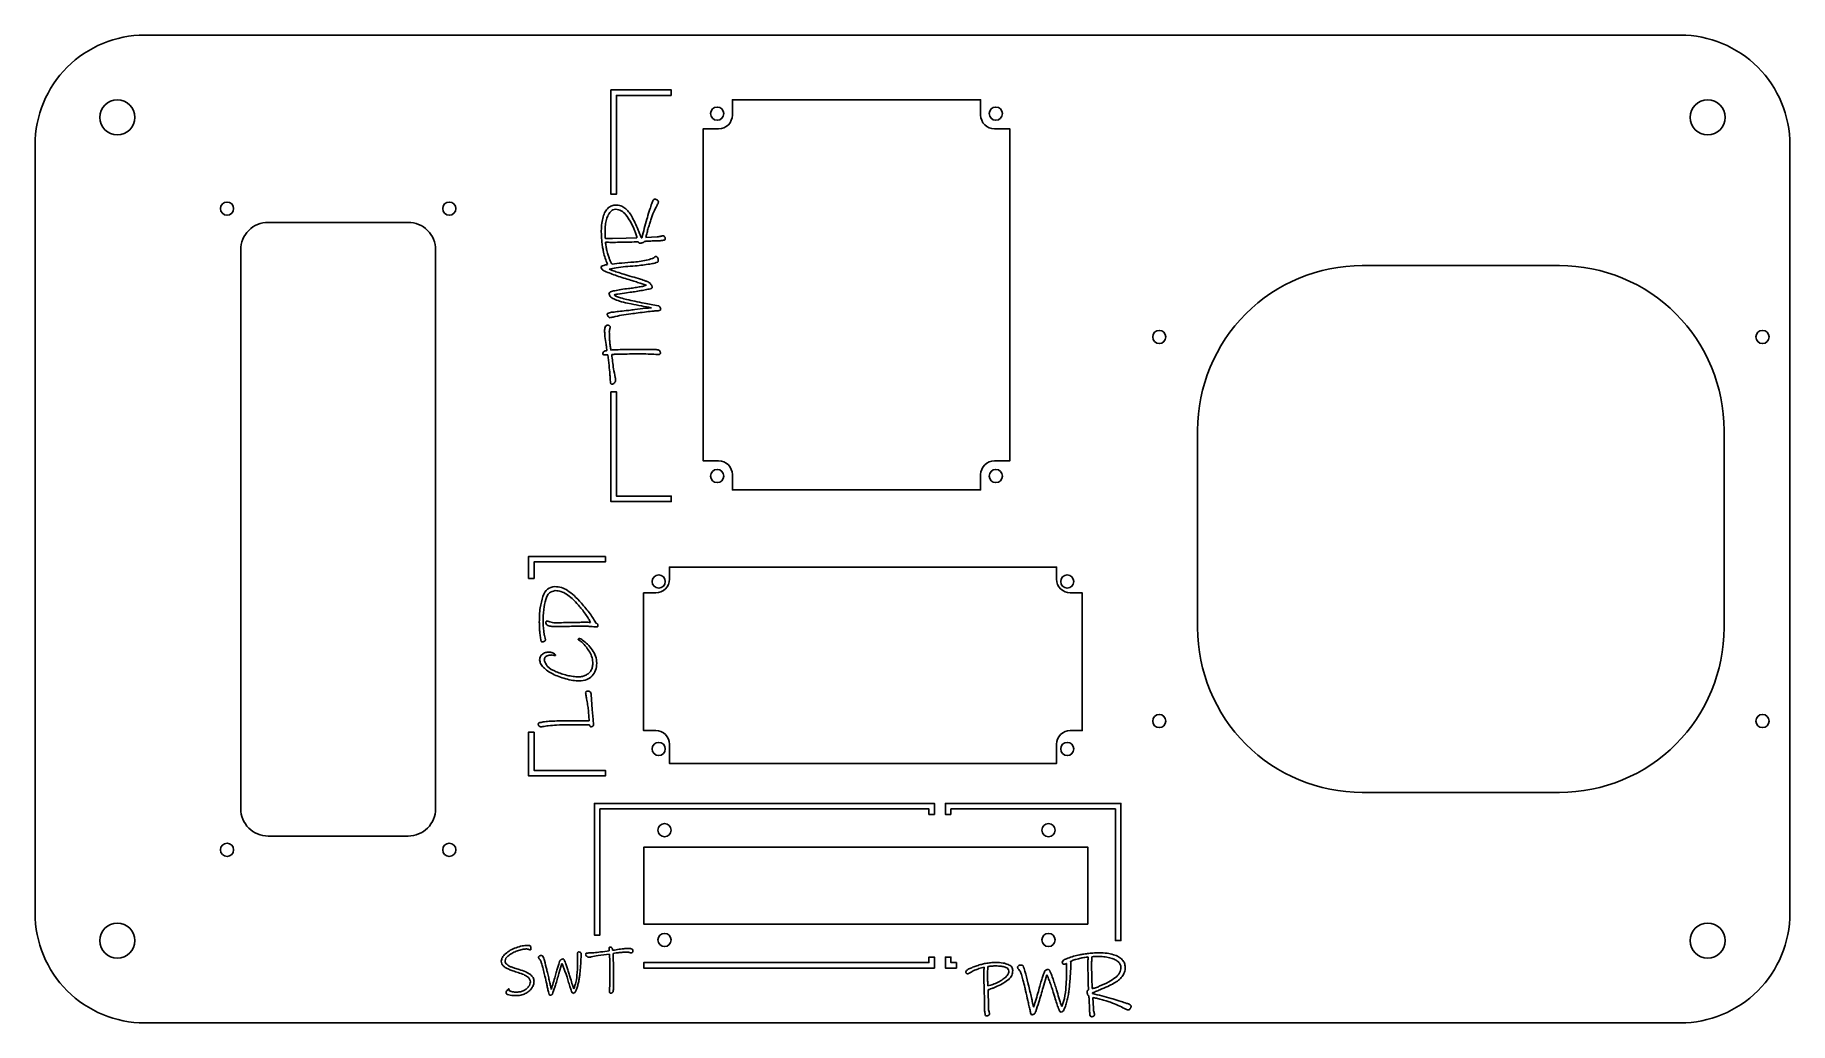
# Model space of a CAD drawing. Header units: millimetres. Extents: x -320 to 0, y 0 to 180.
import ezdxf

# ---------------------------------------------------------------- set-up
doc = ezdxf.new("R2010")
doc.units = ezdxf.units.MM
doc.layers.get('0').update_dxf_attribs({"linetype": 'CONTINUOUS'})

msp = doc.modelspace()

# ---------------------------------------------------------------- linework, layer by layer
for p, q in [((-208.45, 146.45), (-208.35, 146.78)), ((-214.71, 142.91), (-212.19, 142.97)), ((-212.19, 142.97), (-210.24, 143.04)), ((-208.62, 143.13), (-206.59, 143.24)), ((-211.47, 133.13), (-212.13, 133.04)), ((-212.24, 129.8), (-211.72, 129.84)), ((-211.28, 131.02), (-211.97, 131.16)), ((-206.28, 121.79), (-206.83, 121.81)), ((-218.6, 59.84), (-218.39, 57.13)), ((-218.39, 57.13), (-218.24, 55.26)), ((-218.24, 55.26), (-218.16, 54.29)), ((-223.93, 10.85), (-224.47, 9.01)), ((-221.06, 11.36), (-221.08, 12.63)), ((-131.91, 9.4), (-131.93, 10.83)), ((-127.34, 10.72), (-127.27, 8.2)), ((-222.79, 7.61), (-223, 8.31)), ((-222.52, 8.65), (-222.35, 8.07)), ((-146.31, 8.83), (-146.3, 7.68)), ((-135.5, 8.77), (-136.17, 6.46)), ((-127.27, 8.2), (-127.21, 6.25)), ((-215.27, 5.67), (-215.25, 6.11)), ((-134.07, 4.71), (-134.33, 5.59)), ((-133.74, 6.02), (-133.52, 5.29)), ((-127.12, 4.63), (-127.01, 2.61)), ((-123.8, 4.46), (-123.47, 4.37))]:
    msp.add_line(p, q)
for points in [[(-320, 20, 0.414214), (-300, 0), (-20, 0, 0.414214), (0, 20), (0, 160, 0.414214), (-20, 180), (-300, 180, 0.414214), (-320, 160)], [(-195.35, 162.93, 0.414214), (-192.85, 165.43), (-192.85, 168.23), (-147.57, 168.23), (-147.57, 165.43, 0.414214), (-145.07, 162.93), (-142.27, 162.93), (-142.27, 102.41), (-145.07, 102.41, 0.414214), (-147.57, 99.91), (-147.57, 97.11), (-192.85, 97.11), (-192.85, 99.91, 0.414214), (-195.35, 102.41), (-198.15, 102.41), (-198.15, 162.93)], [(-246.97, 140.88), (-246.97, 39.04, -0.414214), (-251.97, 34.04), (-277.5, 34.04, -0.414214), (-282.5, 39.04), (-282.5, 140.88, -0.414214), (-277.5, 145.88), (-251.97, 145.88, -0.414214)], [(-12, 108), (-12, 72, -0.414214), (-42, 42), (-78, 42, -0.414214), (-108, 72), (-108, 108, -0.414214), (-78, 138), (-42, 138, -0.414214)], [(-206.82, 78.36, 0.414214), (-204.32, 80.86), (-204.32, 83.07), (-133.72, 83.07), (-133.72, 80.86, 0.414214), (-131.22, 78.36), (-129.03, 78.36), (-129.03, 53.26), (-131.22, 53.26, 0.414214), (-133.72, 50.76), (-133.72, 47.27), (-204.32, 47.27), (-204.32, 50.76, 0.414214), (-206.82, 53.26), (-209.03, 53.26), (-209.03, 78.36)]]:
    msp.add_lwpolyline(points, format="xyb", close=True)
for points in [[(-204, 169), (-214, 169), (-214, 151), (-215, 151), (-215, 170), (-204, 170)], [(-215, 115), (-214, 115), (-214, 96), (-204, 96), (-204, 95), (-215, 95)], [(-216, 85), (-216, 84), (-229, 84), (-229, 81), (-230, 81), (-230, 85)], [(-229, 53), (-229, 46), (-216, 46), (-216, 45), (-230, 45), (-230, 53)], [(-157, 38), (-157, 39), (-217, 39), (-217, 16), (-218, 16), (-218, 40), (-156, 40), (-156, 38)], [(-153, 38), (-154, 38), (-154, 40), (-122, 40), (-122, 15), (-123, 15), (-123, 39), (-153, 39)], [(-128, 18), (-209, 18), (-209, 32), (-128, 32)], [(-156, 10), (-209, 10), (-209, 11), (-157, 11), (-157, 12), (-156, 12)], [(-152, 10), (-154, 10), (-154, 12), (-153, 12), (-153, 11), (-152, 11)]]:
    msp.add_lwpolyline(points, close=True)
for centre, radius in [((-305, 165), 3.2), ((-195.61, 165.69), 1.2), ((-144.81, 165.69), 1.2), ((-15, 165), 3.2), ((-285, 148.38), 1.2), ((-244.47, 148.38), 1.2), ((-115, 125), 1.2), ((-5, 125), 1.2), ((-195.61, 99.65), 1.2), ((-144.81, 99.65), 1.2), ((-206.28, 80.42), 1.2), ((-131.78, 80.42), 1.2), ((-115, 55), 1.2), ((-5, 55), 1.2), ((-206.28, 49.92), 1.2), ((-131.78, 49.92), 1.2), ((-205.21, 35.11), 1.2), ((-135.21, 35.11), 1.2), ((-285, 31.54), 1.2), ((-244.47, 31.54), 1.2), ((-305, 15), 3.2), ((-205.21, 15.11), 1.2), ((-135.21, 15.11), 1.2), ((-15, 15), 3.2)]:
    msp.add_circle(centre, radius)
for points, knots in [([(-216.42, 146.9), (-216.31, 147.22), (-216.1, 147.81), (-215.68, 148.28), (-215.49, 148.5)], [0, 0, 0, 0, 0.1012674, 0.1869069, 0.1869069, 0.1869069, 0.1869069]), ([(-215.08, 147.8), (-215.23, 147.61), (-215.55, 147.2), (-215.71, 146.7), (-215.8, 146.42)], [0, 0, 0, 0, 0.0697345, 0.1561236, 0.1561236, 0.1561236, 0.1561236]), ([(-215.49, 148.5), (-215.29, 148.66), (-214.88, 148.97), (-214.37, 149.02), (-214.12, 149.04)], [0, 0, 0, 0, 0.0758975, 0.1498713, 0.1498713, 0.1498713, 0.1498713]), ([(-214.12, 148.26), (-214.3, 148.23), (-214.66, 148.18), (-214.94, 147.93), (-215.08, 147.8)], [0, 0, 0, 0, 0.0512063, 0.1085182, 0.1085182, 0.1085182, 0.1085182]), ([(-214.12, 149.04), (-213.81, 149.02), (-213.19, 148.98), (-212.68, 148.64), (-212.43, 148.48)], [0, 0, 0, 0, 0.0930633, 0.1817186, 0.1817186, 0.1817186, 0.1817186]), ([(-212.26, 147.27), (-212.53, 147.56), (-213.04, 148.1), (-213.78, 148.21), (-214.12, 148.26)], [0, 0, 0, 0, 0.114074, 0.2163225, 0.2163225, 0.2163225, 0.2163225]), ([(-212.43, 148.48), (-212.19, 148.27), (-211.71, 147.83), (-211.37, 147.27), (-211.2, 146.97)], [0, 0, 0, 0, 0.0932526, 0.1948064, 0.1948064, 0.1948064, 0.1948064]), ([(-210.65, 144.29), (-210.89, 144.89), (-211.33, 145.94), (-211.98, 146.87), (-212.26, 147.27)], [0, 0, 0, 0, 0.1919722, 0.3396478, 0.3396478, 0.3396478, 0.3396478]), ([(-208.35, 146.78), (-208.2, 147.28), (-207.95, 148.12), (-207.66, 148.96), (-207.54, 149.31)], [0, 0, 0, 0, 0.1559734, 0.2657953, 0.2657953, 0.2657953, 0.2657953]), ([(-206.61, 148.92), (-206.81, 148.54), (-207.25, 147.7), (-207.57, 146.81), (-207.74, 146.32)], [0, 0, 0, 0, 0.1279763, 0.2833928, 0.2833928, 0.2833928, 0.2833928]), ([(-207.54, 149.31), (-207.48, 149.53), (-207.39, 149.85), (-207.14, 150.06), (-207.06, 150.13)], [0, 0, 0, 0, 0.06681496, 0.09642495, 0.09642495, 0.09642495, 0.09642495]), ([(-207.06, 150.13), (-206.99, 150.12), (-206.83, 150.1), (-206.69, 150.01), (-206.61, 149.97)], [0, 0, 0, 0, 0.02120096, 0.04862951, 0.04862951, 0.04862951, 0.04862951]), ([(-206.61, 149.97), (-206.53, 149.92), (-206.4, 149.84), (-206.36, 149.7), (-206.34, 149.64)], [0, 0, 0, 0, 0.02572197, 0.04389742, 0.04389742, 0.04389742, 0.04389742]), ([(-206.4, 149.34), (-206.42, 149.28), (-206.49, 149.14), (-206.56, 149), (-206.61, 148.92)], [0, 0, 0, 0, 0.01943771, 0.04748523, 0.04748523, 0.04748523, 0.04748523]), ([(-206.34, 149.64), (-206.34, 149.59), (-206.35, 149.49), (-206.38, 149.39), (-206.4, 149.34)], [0, 0, 0, 0, 0.01539168, 0.03051026, 0.03051026, 0.03051026, 0.03051026]), ([(-216.75, 144.32), (-216.74, 144.79), (-216.72, 145.66), (-216.52, 146.51), (-216.42, 146.9)], [0, 0, 0, 0, 0.1399843, 0.259904, 0.259904, 0.259904, 0.259904]), ([(-216.65, 142.42), (-216.68, 142.75), (-216.73, 143.38), (-216.74, 144.02), (-216.75, 144.32)], [0, 0, 0, 0, 0.0989609, 0.1905845, 0.1905845, 0.1905845, 0.1905845]), ([(-216.07, 144.2), (-216.07, 143.93), (-216.08, 143.52), (-216.05, 143.12), (-216.04, 142.97)], [0, 0, 0, 0, 0.0794063, 0.1227097, 0.1227097, 0.1227097, 0.1227097]), ([(-215.8, 146.42), (-215.88, 146.09), (-216.05, 145.36), (-216.07, 144.6), (-216.07, 144.2)], [0, 0, 0, 0, 0.1036863, 0.2247544, 0.2247544, 0.2247544, 0.2247544]), ([(-211.2, 146.97), (-211.01, 146.61), (-210.58, 145.78), (-210.22, 144.92), (-210.02, 144.43)], [0, 0, 0, 0, 0.123406, 0.280083, 0.280083, 0.280083, 0.280083]), ([(-210.39, 143.59), (-210.43, 143.72), (-210.51, 143.96), (-210.6, 144.19), (-210.65, 144.29)], [0, 0, 0, 0, 0.0405247, 0.07464936, 0.07464936, 0.07464936, 0.07464936]), ([(-210.02, 144.43), (-209.96, 144.3), (-209.84, 144.03), (-209.73, 143.76), (-209.67, 143.62)], [0, 0, 0, 0, 0.0445212, 0.08806327, 0.08806327, 0.08806327, 0.08806327]), ([(-209.31, 143.1), (-209.18, 143.66), (-208.92, 144.79), (-208.61, 145.89), (-208.45, 146.45)], [0, 0, 0, 0, 0.1734243, 0.3459411, 0.3459411, 0.3459411, 0.3459411]), ([(-208.24, 144.65), (-208.31, 144.36), (-208.45, 143.86), (-208.57, 143.35), (-208.62, 143.13)], [0, 0, 0, 0, 0.0891926, 0.1565493, 0.1565493, 0.1565493, 0.1565493]), ([(-207.74, 146.32), (-207.82, 146.06), (-208, 145.51), (-208.15, 144.95), (-208.24, 144.65)], [0, 0, 0, 0, 0.0809352, 0.1746426, 0.1746426, 0.1746426, 0.1746426]), ([(-216.4, 140.74), (-216.45, 140.99), (-216.56, 141.55), (-216.61, 142.11), (-216.65, 142.42)], [0, 0, 0, 0, 0.0762246, 0.1700561, 0.1700561, 0.1700561, 0.1700561]), ([(-216.04, 142.97), (-215.98, 142.97), (-215.81, 142.95), (-215.63, 142.94), (-215.52, 142.93)], [0, 0, 0, 0, 0.01855936, 0.05204121, 0.05204121, 0.05204121, 0.05204121]), ([(-215.43, 142.25), (-215.55, 142.25), (-215.74, 142.26), (-215.92, 142.26), (-215.99, 142.26)], [0, 0, 0, 0, 0.03539703, 0.05662714, 0.05662714, 0.05662714, 0.05662714]), ([(-215.99, 142.26), (-215.99, 142.2), (-215.96, 142.01), (-215.93, 141.82), (-215.92, 141.7)], [0, 0, 0, 0, 0.01906755, 0.05714767, 0.05714767, 0.05714767, 0.05714767]), ([(-215.92, 141.7), (-215.9, 141.56), (-215.86, 141.3), (-215.81, 141.05), (-215.79, 140.94)], [0, 0, 0, 0, 0.04291617, 0.07652864, 0.07652864, 0.07652864, 0.07652864]), ([(-215.79, 140.94), (-215.72, 140.65), (-215.6, 140.13), (-215.42, 139.63), (-215.34, 139.41)], [0, 0, 0, 0, 0.0915742, 0.1598172, 0.1598172, 0.1598172, 0.1598172]), ([(-215.52, 142.93), (-215.39, 142.93), (-215.11, 142.91), (-214.84, 142.91), (-214.71, 142.91)], [0, 0, 0, 0, 0.04091875, 0.0818035, 0.0818035, 0.0818035, 0.0818035]), ([(-214.5, 142.23), (-214.66, 142.23), (-214.97, 142.23), (-215.28, 142.24), (-215.43, 142.25)], [0, 0, 0, 0, 0.04835068, 0.09278454, 0.09278454, 0.09278454, 0.09278454]), ([(-210, 142.33), (-211.03, 142.3), (-212.53, 142.26), (-214.03, 142.24), (-214.5, 142.23)], [0, 0, 0, 0, 0.3090433, 0.4497863, 0.4497863, 0.4497863, 0.4497863]), ([(-210.24, 143.04), (-210.25, 143.11), (-210.29, 143.29), (-210.35, 143.48), (-210.39, 143.59)], [0, 0, 0, 0, 0.0215103, 0.05782405, 0.05782405, 0.05782405, 0.05782405]), ([(-209.86, 142.14), (-209.89, 142.16), (-209.94, 142.22), (-209.98, 142.29), (-210, 142.33)], [0, 0, 0, 0, 0.01031792, 0.02361896, 0.02361896, 0.02361896, 0.02361896]), ([(-209.69, 142.08), (-209.72, 142.08), (-209.79, 142.08), (-209.84, 142.12), (-209.86, 142.14)], [0, 0, 0, 0, 0.00995213, 0.01878554, 0.01878554, 0.01878554, 0.01878554]), ([(-209.45, 142.11), (-209.5, 142.1), (-209.58, 142.08), (-209.66, 142.08), (-209.69, 142.08)], [0, 0, 0, 0, 0.01395851, 0.02381693, 0.02381693, 0.02381693, 0.02381693]), ([(-209.67, 143.62), (-209.63, 143.51), (-209.56, 143.33), (-209.48, 143.15), (-209.45, 143.08)], [0, 0, 0, 0, 0.03616828, 0.05854371, 0.05854371, 0.05854371, 0.05854371]), ([(-209.45, 143.08), (-209.43, 143.08), (-209.38, 143.08), (-209.33, 143.09), (-209.31, 143.1)], [0, 0, 0, 0, 0.00826412, 0.01427721, 0.01427721, 0.01427721, 0.01427721]), ([(-209.16, 142.19), (-209.2, 142.17), (-209.3, 142.14), (-209.4, 142.12), (-209.45, 142.11)], [0, 0, 0, 0, 0.01517316, 0.03090636, 0.03090636, 0.03090636, 0.03090636]), ([(-208.98, 142.3), (-209.01, 142.28), (-209.06, 142.23), (-209.12, 142.2), (-209.16, 142.19)], [0, 0, 0, 0, 0.00989161, 0.02105994, 0.02105994, 0.02105994, 0.02105994]), ([(-208.87, 142.42), (-208.89, 142.4), (-208.93, 142.37), (-208.96, 142.33), (-208.98, 142.3)], [0, 0, 0, 0, 0.00736689, 0.01613232, 0.01613232, 0.01613232, 0.01613232]), ([(-208.33, 142.44), (-208.43, 142.43), (-208.61, 142.42), (-208.79, 142.42), (-208.87, 142.42)], [0, 0, 0, 0, 0.0289155, 0.05427234, 0.05427234, 0.05427234, 0.05427234]), ([(-207.69, 142.47), (-207.8, 142.46), (-208.01, 142.45), (-208.23, 142.44), (-208.33, 142.44)], [0, 0, 0, 0, 0.03246743, 0.06375697, 0.06375697, 0.06375697, 0.06375697]), ([(-206.42, 142.53), (-206.58, 142.53), (-207, 142.52), (-207.42, 142.49), (-207.69, 142.47)], [0, 0, 0, 0, 0.0468032, 0.1275228, 0.1275228, 0.1275228, 0.1275228]), ([(-206.59, 143.24), (-206.46, 143.25), (-206.22, 143.26), (-205.98, 143.32), (-205.88, 143.35)], [0, 0, 0, 0, 0.0392713, 0.07254935, 0.07254935, 0.07254935, 0.07254935]), ([(-205.71, 142.57), (-205.81, 142.56), (-206.05, 142.53), (-206.28, 142.53), (-206.42, 142.53)], [0, 0, 0, 0, 0.03041047, 0.07090992, 0.07090992, 0.07090992, 0.07090992]), ([(-205.88, 143.35), (-205.8, 143.38), (-205.68, 143.42), (-205.55, 143.44), (-205.51, 143.44)], [0, 0, 0, 0, 0.02481168, 0.03818958, 0.03818958, 0.03818958, 0.03818958]), ([(-205.43, 142.61), (-205.46, 142.61), (-205.55, 142.6), (-205.65, 142.58), (-205.71, 142.57)], [0, 0, 0, 0, 0.00870346, 0.02857737, 0.02857737, 0.02857737, 0.02857737]), ([(-205.51, 143.44), (-205.45, 143.44), (-205.33, 143.42), (-205.26, 143.32), (-205.22, 143.27)], [0, 0, 0, 0, 0.01649657, 0.03498093, 0.03498093, 0.03498093, 0.03498093]), ([(-205.1, 142.91), (-205.12, 142.84), (-205.16, 142.67), (-205.33, 142.63), (-205.43, 142.61)], [0, 0, 0, 0, 0.02095526, 0.04789786, 0.04789786, 0.04789786, 0.04789786]), ([(-205.22, 143.27), (-205.18, 143.21), (-205.12, 143.1), (-205.1, 142.97), (-205.1, 142.91)], [0, 0, 0, 0, 0.01977641, 0.03848496, 0.03848496, 0.03848496, 0.03848496]), ([(-216.75, 137.82), (-216.6, 137.89), (-216.25, 138.08), (-215.86, 138.16), (-215.63, 138.19)], [0, 0, 0, 0, 0.0495845, 0.1191592, 0.1191592, 0.1191592, 0.1191592]), ([(-216.6, 137.29), (-216.64, 137.36), (-216.75, 137.51), (-216.75, 137.7), (-216.75, 137.82)], [0, 0, 0, 0, 0.02348152, 0.05573473, 0.05573473, 0.05573473, 0.05573473]), ([(-215.76, 138.55), (-215.89, 138.9), (-216.14, 139.62), (-216.32, 140.36), (-216.4, 140.74)], [0, 0, 0, 0, 0.1108813, 0.2280499, 0.2280499, 0.2280499, 0.2280499]), ([(-215.34, 139.41), (-215.27, 139.24), (-215.12, 138.89), (-214.95, 138.56), (-214.86, 138.4)], [0, 0, 0, 0, 0.0564159, 0.1122314, 0.1122314, 0.1122314, 0.1122314]), ([(-210.59, 137.93), (-211.75, 137.86), (-213.33, 137.77), (-214.88, 137.43), (-215.29, 137.34)], [0, 0, 0, 0, 0.3494781, 0.4742096, 0.4742096, 0.4742096, 0.4742096]), ([(-214.79, 138.28), (-214.2, 138.35), (-212.88, 138.5), (-211.55, 138.6), (-210.81, 138.65)], [0.0170034, 0.0170034, 0.0170034, 0.0170034, 0.1946008, 0.4170034, 0.4170034, 0.4170034, 0.4170034]), ([(-210.81, 138.65), (-209.93, 138.73), (-208.69, 138.85), (-207.52, 139.29), (-207.17, 139.42)], [0, 0, 0, 0, 0.2606325, 0.3725125, 0.3725125, 0.3725125, 0.3725125]), ([(-207.91, 138.29), (-208.33, 138.22), (-209.22, 138.09), (-210.11, 137.98), (-210.59, 137.93)], [0, 0, 0, 0, 0.1263579, 0.2697488, 0.2697488, 0.2697488, 0.2697488]), ([(-206.51, 138.62), (-206.67, 138.56), (-207.12, 138.4), (-207.6, 138.33), (-207.91, 138.29)], [0, 0, 0, 0, 0.0492247, 0.1440494, 0.1440494, 0.1440494, 0.1440494]), ([(-207.17, 139.42), (-207.11, 139.49), (-206.99, 139.61), (-206.81, 139.64), (-206.73, 139.65)], [0, 0, 0, 0, 0.02763064, 0.05117937, 0.05117937, 0.05117937, 0.05117937]), ([(-206.73, 139.65), (-206.69, 139.64), (-206.59, 139.61), (-206.53, 139.53), (-206.49, 139.47)], [0, 0, 0, 0, 0.01244591, 0.03107687, 0.03107687, 0.03107687, 0.03107687]), ([(-206.38, 138.77), (-206.39, 138.74), (-206.42, 138.67), (-206.48, 138.64), (-206.51, 138.62)], [0, 0, 0, 0, 0.01046108, 0.02131376, 0.02131376, 0.02131376, 0.02131376]), ([(-206.49, 139.47), (-206.45, 139.41), (-206.37, 139.29), (-206.36, 139.14), (-206.36, 139.07)], [0, 0, 0, 0, 0.02153891, 0.04283263, 0.04283263, 0.04283263, 0.04283263]), ([(-206.36, 139.07), (-206.36, 139.02), (-206.36, 138.92), (-206.37, 138.82), (-206.38, 138.77)], [0, 0, 0, 0, 0.01691273, 0.03000443, 0.03000443, 0.03000443, 0.03000443]), ([(-216.12, 136.98), (-216.22, 137.03), (-216.39, 137.11), (-216.54, 137.24), (-216.6, 137.29)], [0, 0, 0, 0, 0.03245371, 0.05710355, 0.05710355, 0.05710355, 0.05710355]), ([(-211.42, 135.35), (-212.25, 135.6), (-213.84, 136.08), (-215.39, 136.69), (-216.12, 136.98)], [0, 0, 0, 0, 0.2611829, 0.497936, 0.497936, 0.497936, 0.497936]), ([(-215.29, 137.34), (-215.11, 137.27), (-214.64, 137.07), (-214.16, 136.91), (-213.86, 136.81)], [0, 0, 0, 0, 0.0587236, 0.1520358, 0.1520358, 0.1520358, 0.1520358]), ([(-213.86, 136.81), (-213.46, 136.68), (-212.56, 136.38), (-211.65, 136.12), (-211.14, 135.98)], [0, 0, 0, 0, 0.1266085, 0.285272, 0.285272, 0.285272, 0.285272]), ([(-209.69, 134.8), (-209.99, 134.9), (-210.56, 135.08), (-211.14, 135.26), (-211.42, 135.35)], [0, 0, 0, 0, 0.0931764, 0.1812637, 0.1812637, 0.1812637, 0.1812637]), ([(-211.14, 135.98), (-210.63, 135.83), (-209.79, 135.59), (-208.96, 135.3), (-208.64, 135.19)], [0, 0, 0, 0, 0.1593743, 0.2613684, 0.2613684, 0.2613684, 0.2613684]), ([(-209.85, 134.1), (-209.57, 134.15), (-209.12, 134.23), (-208.68, 134.37), (-208.51, 134.42)], [0, 0, 0, 0, 0.0830259, 0.1373978, 0.1373978, 0.1373978, 0.1373978]), ([(-208.51, 134.42), (-208.65, 134.47), (-209.04, 134.6), (-209.44, 134.72), (-209.69, 134.8)], [0, 0, 0, 0, 0.0451843, 0.124059, 0.124059, 0.124059, 0.124059]), ([(-208.64, 135.19), (-208.45, 135.12), (-208.15, 135), (-207.9, 134.8), (-207.8, 134.72)], [0, 0, 0, 0, 0.06068776, 0.0970096, 0.0970096, 0.0970096, 0.0970096]), ([(-207.8, 134.72), (-207.77, 134.67), (-207.69, 134.58), (-207.62, 134.47), (-207.59, 134.41)], [0, 0, 0, 0, 0.01765153, 0.037339, 0.037339, 0.037339, 0.037339]), ([(-207.59, 134.41), (-207.56, 134.36), (-207.51, 134.26), (-207.49, 134.15), (-207.49, 134.1)], [0, 0, 0, 0, 0.01838055, 0.03256693, 0.03256693, 0.03256693, 0.03256693]), ([(-215.35, 132.97), (-215.26, 133.05), (-214.97, 133.32), (-214.57, 133.38), (-214.29, 133.43)], [0, 0, 0, 0, 0.0342258, 0.117358, 0.117358, 0.117358, 0.117358]), ([(-214.49, 131.92), (-214.74, 132.05), (-215.19, 132.28), (-215.3, 132.76), (-215.35, 132.97)], [0, 0, 0, 0, 0.0794893, 0.1418535, 0.1418535, 0.1418535, 0.1418535]), ([(-211.97, 131.16), (-212.46, 131.27), (-213.32, 131.45), (-214.14, 131.78), (-214.49, 131.92)], [0, 0, 0, 0, 0.1508226, 0.2638159, 0.2638159, 0.2638159, 0.2638159]), ([(-212.13, 133.04), (-212.66, 132.97), (-213.42, 132.88), (-214.18, 132.72), (-214.41, 132.67)], [0, 0, 0, 0, 0.160767, 0.2309186, 0.2309186, 0.2309186, 0.2309186]), ([(-214.41, 132.67), (-214.27, 132.57), (-213.91, 132.3), (-213.48, 132.18), (-213.22, 132.11)], [0, 0, 0, 0, 0.0519496, 0.1324654, 0.1324654, 0.1324654, 0.1324654]), ([(-214.29, 133.43), (-213.91, 133.51), (-213.09, 133.68), (-212.26, 133.77), (-211.81, 133.82)], [0, 0, 0, 0, 0.1171392, 0.2508767, 0.2508767, 0.2508767, 0.2508767]), ([(-213.22, 132.11), (-212.85, 132.01), (-211.99, 131.78), (-211.12, 131.6), (-210.62, 131.49)], [0, 0, 0, 0, 0.1146932, 0.2673938, 0.2673938, 0.2673938, 0.2673938]), ([(-211.81, 133.82), (-211.48, 133.86), (-210.82, 133.94), (-210.17, 134.05), (-209.85, 134.1)], [0, 0, 0, 0, 0.100242, 0.1985981, 0.1985981, 0.1985981, 0.1985981]), ([(-209.24, 133.49), (-209.63, 133.42), (-210.37, 133.28), (-211.12, 133.18), (-211.47, 133.13)], [0, 0, 0, 0, 0.1191701, 0.2254311, 0.2254311, 0.2254311, 0.2254311]), ([(-210.62, 131.49), (-210.05, 131.37), (-208.64, 131.06), (-207.22, 130.83), (-206.37, 130.69)], [0, 0, 0, 0, 0.1752391, 0.4321164, 0.4321164, 0.4321164, 0.4321164]), ([(-207.77, 133.79), (-207.93, 133.75), (-208.42, 133.65), (-208.91, 133.55), (-209.24, 133.49)], [0, 0, 0, 0, 0.0496922, 0.1500253, 0.1500253, 0.1500253, 0.1500253]), ([(-207.53, 133.9), (-207.55, 133.88), (-207.63, 133.83), (-207.72, 133.81), (-207.77, 133.79)], [0, 0, 0, 0, 0.00954178, 0.0268875, 0.0268875, 0.0268875, 0.0268875]), ([(-207.49, 134.1), (-207.49, 134.06), (-207.49, 133.99), (-207.52, 133.92), (-207.53, 133.9)], [0, 0, 0, 0, 0.01300881, 0.02103829, 0.02103829, 0.02103829, 0.02103829]), ([(-215.66, 129.23), (-215.58, 129.28), (-215.29, 129.45), (-214.94, 129.48), (-214.69, 129.5)], [0, 0, 0, 0, 0.0276082, 0.1020046, 0.1020046, 0.1020046, 0.1020046]), ([(-215.52, 128.73), (-215.56, 128.81), (-215.65, 128.97), (-215.66, 129.14), (-215.66, 129.23)], [0, 0, 0, 0, 0.026288, 0.05230422, 0.05230422, 0.05230422, 0.05230422]), ([(-215.13, 128.51), (-215.21, 128.52), (-215.36, 128.54), (-215.46, 128.67), (-215.52, 128.73)], [0, 0, 0, 0, 0.02216819, 0.04634997, 0.04634997, 0.04634997, 0.04634997]), ([(-214.6, 128.62), (-214.72, 128.59), (-214.89, 128.54), (-215.07, 128.52), (-215.13, 128.51)], [0, 0, 0, 0, 0.03786052, 0.05459767, 0.05459767, 0.05459767, 0.05459767]), ([(-214.69, 129.5), (-214.32, 129.55), (-213.51, 129.66), (-212.69, 129.75), (-212.24, 129.8)], [0, 0, 0, 0, 0.1110196, 0.247106, 0.247106, 0.247106, 0.247106]), ([(-211.36, 129.21), (-211.92, 129.14), (-213.01, 128.99), (-214.08, 128.74), (-214.6, 128.62)], [0, 0, 0, 0, 0.1702276, 0.3295164, 0.3295164, 0.3295164, 0.3295164]), ([(-211.72, 129.84), (-211.54, 129.87), (-211.18, 129.91), (-210.82, 129.96), (-210.63, 129.98)], [0, 0, 0, 0, 0.0534851, 0.1094106, 0.1094106, 0.1094106, 0.1094106]), ([(-208.51, 129.57), (-209.02, 129.51), (-209.97, 129.39), (-210.91, 129.27), (-211.36, 129.21)], [0, 0, 0, 0, 0.1532643, 0.286782, 0.286782, 0.286782, 0.286782]), ([(-207.61, 130.32), (-208.22, 130.42), (-209.45, 130.64), (-210.67, 130.9), (-211.28, 131.02)], [0, 0, 0, 0, 0.1858117, 0.3731406, 0.3731406, 0.3731406, 0.3731406]), ([(-210.63, 129.98), (-209.98, 130.07), (-208.98, 130.2), (-207.97, 130.28), (-207.61, 130.32)], [0, 0, 0, 0, 0.1971238, 0.3037098, 0.3037098, 0.3037098, 0.3037098]), ([(-206.4, 129.78), (-206.66, 129.76), (-207.36, 129.71), (-208.07, 129.62), (-208.51, 129.57)], [0, 0, 0, 0, 0.0772845, 0.2117864, 0.2117864, 0.2117864, 0.2117864]), ([(-205.92, 130.06), (-205.95, 129.99), (-206.04, 129.79), (-206.26, 129.79), (-206.4, 129.78)], [0, 0, 0, 0, 0.02312502, 0.06069058, 0.06069058, 0.06069058, 0.06069058]), ([(-206.37, 130.69), (-206.31, 130.68), (-206.18, 130.64), (-206.1, 130.52), (-206.06, 130.46)], [0, 0, 0, 0, 0.01781053, 0.04036739, 0.04036739, 0.04036739, 0.04036739]), ([(-206.06, 130.46), (-206.02, 130.39), (-205.94, 130.27), (-205.92, 130.13), (-205.92, 130.06)], [0, 0, 0, 0, 0.02338096, 0.04219144, 0.04219144, 0.04219144, 0.04219144]), ([(-216.15, 125.96), (-216.15, 126.17), (-216.16, 126.52), (-216.02, 126.84), (-215.96, 126.97)], [0, 0, 0, 0, 0.0630697, 0.1033717, 0.1033717, 0.1033717, 0.1033717]), ([(-215.88, 123.63), (-215.96, 124.11), (-216.08, 124.88), (-216.13, 125.66), (-216.15, 125.96)], [0, 0, 0, 0, 0.1444793, 0.2343507, 0.2343507, 0.2343507, 0.2343507]), ([(-215.96, 126.97), (-215.91, 127.02), (-215.78, 127.13), (-215.61, 127.14), (-215.51, 127.14)], [0, 0, 0, 0, 0.02193518, 0.05017693, 0.05017693, 0.05017693, 0.05017693]), ([(-215.51, 127.14), (-215.46, 127.13), (-215.37, 127.12), (-215.29, 127.06), (-215.25, 127.03)], [0, 0, 0, 0, 0.01306815, 0.02860981, 0.02860981, 0.02860981, 0.02860981]), ([(-215.2, 126.42), (-215.23, 126.34), (-215.27, 126.17), (-215.28, 126), (-215.29, 125.91)], [0, 0, 0, 0, 0.02731422, 0.05197671, 0.05197671, 0.05197671, 0.05197671]), ([(-215.29, 125.91), (-215.28, 125.64), (-215.27, 125.07), (-215.23, 124.5), (-215.21, 124.2)], [0, 0, 0, 0, 0.0806057, 0.1715989, 0.1715989, 0.1715989, 0.1715989]), ([(-215.25, 127.03), (-215.21, 126.99), (-215.13, 126.91), (-215.12, 126.8), (-215.11, 126.75)], [0, 0, 0, 0, 0.01608396, 0.03215827, 0.03215827, 0.03215827, 0.03215827]), ([(-215.11, 126.75), (-215.12, 126.71), (-215.14, 126.6), (-215.18, 126.5), (-215.2, 126.42)], [0, 0, 0, 0, 0.01063862, 0.03339845, 0.03339845, 0.03339845, 0.03339845]), ([(-216.47, 121.86), (-216.46, 121.95), (-216.43, 122.16), (-216.3, 122.31), (-216.23, 122.39)], [0, 0, 0, 0, 0.02890956, 0.05966298, 0.05966298, 0.05966298, 0.05966298]), ([(-216.26, 121.75), (-216.32, 121.76), (-216.41, 121.76), (-216.45, 121.83), (-216.47, 121.86)], [0, 0, 0, 0, 0.01577843, 0.02403546, 0.02403546, 0.02403546, 0.02403546]), ([(-215.57, 121.73), (-215.71, 121.73), (-215.94, 121.73), (-216.17, 121.75), (-216.26, 121.75)], [0, 0, 0, 0, 0.04167092, 0.06924343, 0.06924343, 0.06924343, 0.06924343]), ([(-216.23, 122.39), (-216.2, 122.41), (-216.13, 122.45), (-216.04, 122.46), (-215.99, 122.47)], [0, 0, 0, 0, 0.00949317, 0.02580139, 0.02580139, 0.02580139, 0.02580139]), ([(-215.99, 122.47), (-215.93, 122.48), (-215.85, 122.49), (-215.76, 122.5), (-215.73, 122.5)], [0, 0, 0, 0, 0.01648257, 0.0261451, 0.0261451, 0.0261451, 0.0261451]), ([(-215.73, 122.5), (-215.74, 122.65), (-215.78, 123.03), (-215.84, 123.41), (-215.88, 123.63)], [0, 0, 0, 0, 0.0458408, 0.1143409, 0.1143409, 0.1143409, 0.1143409]), ([(-215.18, 118.21), (-215.23, 118.74), (-215.34, 119.91), (-215.49, 121.08), (-215.57, 121.73)], [0, 0, 0, 0, 0.1588386, 0.354401, 0.354401, 0.354401, 0.354401]), ([(-215.21, 124.2), (-215.18, 123.91), (-215.14, 123.37), (-215.03, 122.85), (-214.99, 122.61)], [0, 0, 0, 0, 0.0881634, 0.1604146, 0.1604146, 0.1604146, 0.1604146]), ([(-214.99, 122.61), (-214.66, 122.63), (-213.87, 122.67), (-213.08, 122.69), (-212.61, 122.7)], [0, 0, 0, 0, 0.0973927, 0.238373, 0.238373, 0.238373, 0.238373]), ([(-212.79, 121.87), (-213.24, 121.86), (-213.93, 121.85), (-214.61, 121.82), (-214.85, 121.81)], [0, 0, 0, 0, 0.1342742, 0.2052951, 0.2052951, 0.2052951, 0.2052951]), ([(-214.85, 121.81), (-214.75, 120.93), (-214.6, 119.52), (-214.31, 118.14), (-214.2, 117.61)], [0, 0, 0, 0, 0.2643059, 0.4249614, 0.4249614, 0.4249614, 0.4249614]), ([(-209.85, 121.9), (-210.31, 121.9), (-211.29, 121.9), (-212.27, 121.88), (-212.79, 121.87)], [0, 0, 0, 0, 0.1381706, 0.2948314, 0.2948314, 0.2948314, 0.2948314]), ([(-212.61, 122.7), (-212.05, 122.71), (-210.91, 122.73), (-209.77, 122.74), (-209.19, 122.74)], [0, 0, 0, 0, 0.1668892, 0.3420099, 0.3420099, 0.3420099, 0.3420099]), ([(-206.83, 121.81), (-207.28, 121.84), (-208.29, 121.9), (-209.3, 121.9), (-209.85, 121.9)], [0, 0, 0, 0, 0.1369753, 0.3020865, 0.3020865, 0.3020865, 0.3020865]), ([(-209.19, 122.74), (-208.92, 122.74), (-208.36, 122.73), (-207.8, 122.72), (-207.5, 122.71)], [0, 0, 0, 0, 0.0797978, 0.1682589, 0.1682589, 0.1682589, 0.1682589]), ([(-207.5, 122.71), (-207.25, 122.71), (-206.87, 122.7), (-206.49, 122.66), (-206.36, 122.64)], [0, 0, 0, 0, 0.0751365, 0.1150518, 0.1150518, 0.1150518, 0.1150518]), ([(-206.36, 122.64), (-206.3, 122.62), (-206.18, 122.59), (-206.11, 122.48), (-206.07, 122.43)], [0, 0, 0, 0, 0.01716228, 0.03624287, 0.03624287, 0.03624287, 0.03624287]), ([(-206.06, 121.87), (-206.09, 121.85), (-206.16, 121.8), (-206.24, 121.8), (-206.28, 121.79)], [0, 0, 0, 0, 0.01179903, 0.02375412, 0.02375412, 0.02375412, 0.02375412]), ([(-206.07, 122.43), (-206.04, 122.37), (-205.98, 122.25), (-205.97, 122.12), (-205.96, 122.06)], [0, 0, 0, 0, 0.02005575, 0.03892881, 0.03892881, 0.03892881, 0.03892881]), ([(-205.96, 122.06), (-205.97, 122.02), (-205.98, 121.95), (-206.03, 121.9), (-206.06, 121.87)], [0, 0, 0, 0, 0.01048876, 0.02166222, 0.02166222, 0.02166222, 0.02166222]), ([(-215.08, 116.7), (-215.1, 116.97), (-215.12, 117.48), (-215.16, 117.98), (-215.18, 118.21)], [0, 0, 0, 0, 0.0826818, 0.1512405, 0.1512405, 0.1512405, 0.1512405]), ([(-215.01, 116.46), (-215.03, 116.5), (-215.08, 116.57), (-215.08, 116.65), (-215.08, 116.7)], [0, 0, 0, 0, 0.0118659, 0.02495765, 0.02495765, 0.02495765, 0.02495765]), ([(-214.78, 116.37), (-214.83, 116.37), (-214.92, 116.38), (-214.98, 116.44), (-215.01, 116.46)], [0, 0, 0, 0, 0.01376493, 0.02540073, 0.02540073, 0.02540073, 0.02540073]), ([(-214.34, 116.64), (-214.41, 116.56), (-214.53, 116.42), (-214.7, 116.38), (-214.78, 116.37)], [0, 0, 0, 0, 0.02919673, 0.05295459, 0.05295459, 0.05295459, 0.05295459]), ([(-214.14, 117.19), (-214.15, 117.09), (-214.17, 116.89), (-214.28, 116.72), (-214.34, 116.64)], [0, 0, 0, 0, 0.02837277, 0.05952807, 0.05952807, 0.05952807, 0.05952807]), ([(-214.2, 117.61), (-214.18, 117.54), (-214.15, 117.41), (-214.14, 117.26), (-214.14, 117.19)], [0, 0, 0, 0, 0.02059464, 0.04305539, 0.04305539, 0.04305539, 0.04305539]), ([(-228.05, 73.04), (-228.03, 73.91), (-228.01, 75.5), (-227.59, 77.02), (-227.4, 77.71)], [0, 0, 0, 0, 0.2601304, 0.4722777, 0.4722777, 0.4722777, 0.4722777]), ([(-227.4, 77.71), (-227.17, 78.23), (-226.74, 79.21), (-225.7, 79.41), (-225.22, 79.51)], [0, 0, 0, 0, 0.1605552, 0.2997167, 0.2997167, 0.2997167, 0.2997167]), ([(-226.89, 77.17), (-227.02, 76.56), (-227.33, 75.19), (-227.35, 73.78), (-227.36, 73)], [0, 0, 0, 0, 0.187526, 0.4211179, 0.4211179, 0.4211179, 0.4211179]), ([(-225.14, 78.77), (-225.54, 78.68), (-226.41, 78.49), (-226.72, 77.64), (-226.89, 77.17)], [0, 0, 0, 0, 0.1144883, 0.2517639, 0.2517639, 0.2517639, 0.2517639]), ([(-225.22, 79.51), (-224.81, 79.47), (-223.98, 79.41), (-223.26, 79), (-222.89, 78.8)], [0, 0, 0, 0, 0.120799, 0.2458266, 0.2458266, 0.2458266, 0.2458266]), ([(-223.11, 78.14), (-223.44, 78.32), (-224.07, 78.68), (-224.79, 78.74), (-225.14, 78.77)], [0, 0, 0, 0, 0.1100692, 0.2146385, 0.2146385, 0.2146385, 0.2146385]), ([(-220.91, 76.14), (-221.29, 76.55), (-221.96, 77.28), (-222.76, 77.88), (-223.11, 78.14)], [0, 0, 0, 0, 0.1659424, 0.2978125, 0.2978125, 0.2978125, 0.2978125]), ([(-222.89, 78.8), (-222.49, 78.5), (-221.58, 77.82), (-220.82, 76.98), (-220.39, 76.5)], [0, 0, 0, 0, 0.1497311, 0.3401521, 0.3401521, 0.3401521, 0.3401521]), ([(-219.65, 74.51), (-219.87, 74.81), (-220.27, 75.37), (-220.71, 75.9), (-220.91, 76.14)], [0, 0, 0, 0, 0.1108507, 0.2057295, 0.2057295, 0.2057295, 0.2057295]), ([(-220.39, 76.5), (-220.11, 76.18), (-219.56, 75.54), (-219.04, 74.87), (-218.79, 74.53)], [0, 0, 0, 0, 0.1275889, 0.2543381, 0.2543381, 0.2543381, 0.2543381]), ([(-218.74, 72.98), (-218.85, 73.21), (-219.11, 73.74), (-219.45, 74.23), (-219.65, 74.51)], [0, 0, 0, 0, 0.0747126, 0.178665, 0.178665, 0.178665, 0.178665]), ([(-218.79, 74.53), (-218.56, 74.23), (-218.17, 73.69), (-217.85, 73.1), (-217.72, 72.84)], [0, 0, 0, 0, 0.1131286, 0.2002352, 0.2002352, 0.2002352, 0.2002352]), ([(-227.99, 71.48), (-228, 71.72), (-228.04, 72.24), (-228.05, 72.76), (-228.05, 73.04)], [0, 0, 0, 0, 0.0726768, 0.1566144, 0.1566144, 0.1566144, 0.1566144]), ([(-227.8, 69.87), (-227.84, 70.16), (-227.91, 70.7), (-227.96, 71.23), (-227.99, 71.48)], [0, 0, 0, 0, 0.0881506, 0.1622715, 0.1622715, 0.1622715, 0.1622715]), ([(-227.36, 73), (-227.35, 72.69), (-227.32, 71.98), (-227.22, 71.28), (-227.17, 70.89)], [0, 0, 0, 0, 0.092102, 0.2116531, 0.2116531, 0.2116531, 0.2116531]), ([(-227.17, 70.89), (-227.15, 70.78), (-227.12, 70.52), (-227.05, 70.26), (-227.01, 70.1)], [0, 0, 0, 0, 0.03257596, 0.08024765, 0.08024765, 0.08024765, 0.08024765]), ([(-226.85, 72.9), (-226.85, 72.94), (-226.85, 73.02), (-226.82, 73.09), (-226.81, 73.13)], [0, 0, 0, 0, 0.01204673, 0.02342081, 0.02342081, 0.02342081, 0.02342081]), ([(-226.48, 72.4), (-226.59, 72.45), (-226.8, 72.56), (-226.84, 72.79), (-226.85, 72.9)], [0, 0, 0, 0, 0.03445691, 0.06653587, 0.06653587, 0.06653587, 0.06653587]), ([(-226.81, 73.13), (-226.79, 73.16), (-226.76, 73.22), (-226.7, 73.23), (-226.67, 73.23)], [0, 0, 0, 0, 0.00967061, 0.01831165, 0.01831165, 0.01831165, 0.01831165]), ([(-226.67, 73.23), (-226.61, 73.22), (-226.42, 73.17), (-226.24, 73.11), (-226.11, 73.07)], [0, 0, 0, 0, 0.0183584, 0.05746012, 0.05746012, 0.05746012, 0.05746012]), ([(-224.95, 72.21), (-225.23, 72.21), (-225.75, 72.22), (-226.25, 72.34), (-226.48, 72.4)], [0, 0, 0, 0, 0.0846441, 0.154104, 0.154104, 0.154104, 0.154104]), ([(-226.11, 73.07), (-225.96, 73.02), (-225.67, 72.94), (-225.36, 72.92), (-225.22, 72.92)], [0, 0, 0, 0, 0.04733537, 0.09112697, 0.09112697, 0.09112697, 0.09112697]), ([(-225.22, 72.92), (-224.81, 72.92), (-223.95, 72.92), (-223.09, 72.95), (-222.64, 72.97)], [0, 0, 0, 0, 0.1234333, 0.2579138, 0.2579138, 0.2579138, 0.2579138]), ([(-222.88, 72.24), (-223.3, 72.23), (-223.99, 72.22), (-224.68, 72.21), (-224.95, 72.21)], [0, 0, 0, 0, 0.1258083, 0.2075731, 0.2075731, 0.2075731, 0.2075731]), ([(-220.03, 72.29), (-220.53, 72.29), (-221.48, 72.28), (-222.43, 72.26), (-222.88, 72.24)], [0, 0, 0, 0, 0.1497687, 0.2846422, 0.2846422, 0.2846422, 0.2846422]), ([(-222.64, 72.97), (-222.13, 72.97), (-221.31, 72.99), (-220.48, 72.99), (-220.16, 73)], [0, 0, 0, 0, 0.1517479, 0.2484492, 0.2484492, 0.2484492, 0.2484492]), ([(-220.16, 73), (-219.84, 73), (-219.37, 73), (-218.9, 72.99), (-218.74, 72.98)], [0, 0, 0, 0, 0.0943404, 0.141525, 0.141525, 0.141525, 0.141525]), ([(-218.41, 72.22), (-218.66, 72.24), (-219.2, 72.28), (-219.74, 72.29), (-220.03, 72.29)], [0, 0, 0, 0, 0.0752659, 0.1621551, 0.1621551, 0.1621551, 0.1621551]), ([(-217.62, 72.15), (-217.71, 72.15), (-217.97, 72.17), (-218.23, 72.2), (-218.41, 72.22)], [0, 0, 0, 0, 0.02443513, 0.0789393, 0.0789393, 0.0789393, 0.0789393]), ([(-217.72, 72.84), (-217.67, 72.82), (-217.57, 72.79), (-217.49, 72.73), (-217.46, 72.7)], [0, 0, 0, 0, 0.01624171, 0.0298429, 0.0298429, 0.0298429, 0.0298429]), ([(-217.43, 72.21), (-217.45, 72.19), (-217.51, 72.15), (-217.58, 72.15), (-217.62, 72.15)], [0, 0, 0, 0, 0.00900032, 0.02109196, 0.02109196, 0.02109196, 0.02109196]), ([(-217.46, 72.7), (-217.43, 72.66), (-217.38, 72.57), (-217.37, 72.47), (-217.37, 72.41)], [0, 0, 0, 0, 0.01345814, 0.03010863, 0.03010863, 0.03010863, 0.03010863]), ([(-217.37, 72.41), (-217.37, 72.37), (-217.37, 72.3), (-217.41, 72.24), (-217.43, 72.21)], [0, 0, 0, 0, 0.01226299, 0.0214921, 0.0214921, 0.0214921, 0.0214921]), ([(-227.99, 66.16), (-227.97, 66.37), (-227.93, 66.78), (-227.64, 67.06), (-227.5, 67.2)], [0, 0, 0, 0, 0.0611709, 0.1188499, 0.1188499, 0.1188499, 0.1188499]), ([(-227.7, 69.52), (-227.72, 69.57), (-227.77, 69.68), (-227.79, 69.8), (-227.8, 69.87)], [0, 0, 0, 0, 0.01540678, 0.03625966, 0.03625966, 0.03625966, 0.03625966]), ([(-227.55, 69.41), (-227.57, 69.42), (-227.64, 69.43), (-227.67, 69.49), (-227.7, 69.52)], [0, 0, 0, 0, 0.00814397, 0.01914499, 0.01914499, 0.01914499, 0.01914499]), ([(-227.14, 69.53), (-227.2, 69.5), (-227.33, 69.43), (-227.48, 69.42), (-227.55, 69.41)], [0, 0, 0, 0, 0.02227164, 0.04292344, 0.04292344, 0.04292344, 0.04292344]), ([(-227.5, 67.2), (-227.32, 67.31), (-226.95, 67.54), (-226.52, 67.56), (-226.29, 67.57)], [0, 0, 0, 0, 0.0612644, 0.1283344, 0.1283344, 0.1283344, 0.1283344]), ([(-226.93, 69.77), (-226.95, 69.73), (-226.98, 69.62), (-227.08, 69.56), (-227.14, 69.53)], [0, 0, 0, 0, 0.01339517, 0.03285665, 0.03285665, 0.03285665, 0.03285665]), ([(-227.01, 70.1), (-226.99, 70.04), (-226.95, 69.93), (-226.94, 69.82), (-226.93, 69.77)], [0, 0, 0, 0, 0.02089629, 0.03401598, 0.03401598, 0.03401598, 0.03401598]), ([(-226.29, 67.57), (-226.2, 67.57), (-226.01, 67.56), (-225.84, 67.5), (-225.75, 67.47)], [0, 0, 0, 0, 0.02704699, 0.05542115, 0.05542115, 0.05542115, 0.05542115]), ([(-225.75, 67.47), (-225.66, 67.44), (-225.5, 67.37), (-225.35, 67.28), (-225.28, 67.24)], [0, 0, 0, 0, 0.02756204, 0.05176926, 0.05176926, 0.05176926, 0.05176926]), ([(-225.28, 67.24), (-225.23, 67.21), (-225.15, 67.16), (-225.11, 67.08), (-225.09, 67.05)], [0, 0, 0, 0, 0.01792731, 0.02709546, 0.02709546, 0.02709546, 0.02709546]), ([(-220.94, 69.88), (-220.94, 69.91), (-220.94, 69.96), (-220.91, 69.99), (-220.89, 70.01)], [0, 0, 0, 0, 0.00794944, 0.0138457, 0.0138457, 0.0138457, 0.0138457]), ([(-220.62, 69.6), (-220.71, 69.65), (-220.84, 69.72), (-220.92, 69.84), (-220.94, 69.88)], [0, 0, 0, 0, 0.02927413, 0.04355683, 0.04355683, 0.04355683, 0.04355683]), ([(-220.89, 70.01), (-220.87, 70.02), (-220.82, 70.04), (-220.76, 70.04), (-220.72, 70.04)], [0, 0, 0, 0, 0.00708641, 0.01772869, 0.01772869, 0.01772869, 0.01772869]), ([(-220.72, 70.04), (-220.65, 70.02), (-220.44, 69.96), (-220.27, 69.84), (-220.16, 69.76)], [0, 0, 0, 0, 0.0231218, 0.06370642, 0.06370642, 0.06370642, 0.06370642]), ([(-220.27, 69.38), (-220.3, 69.4), (-220.41, 69.48), (-220.54, 69.55), (-220.62, 69.6)], [0, 0, 0, 0, 0.01259237, 0.04168117, 0.04168117, 0.04168117, 0.04168117]), ([(-218.85, 67.53), (-219.05, 67.85), (-219.47, 68.51), (-219.99, 69.08), (-220.27, 69.38)], [0, 0, 0, 0, 0.1122399, 0.2330909, 0.2330909, 0.2330909, 0.2330909]), ([(-220.16, 69.76), (-219.85, 69.51), (-219.21, 68.98), (-218.69, 68.33), (-218.42, 67.98)], [0, 0, 0, 0, 0.1174053, 0.24915, 0.24915, 0.24915, 0.24915]), ([(-218.3, 65.45), (-218.32, 65.82), (-218.36, 66.55), (-218.69, 67.21), (-218.85, 67.53)], [0, 0, 0, 0, 0.1103345, 0.2174643, 0.2174643, 0.2174643, 0.2174643]), ([(-218.42, 67.98), (-218.17, 67.6), (-217.69, 66.85), (-217.61, 65.97), (-217.58, 65.53)], [0, 0, 0, 0, 0.1330477, 0.2629066, 0.2629066, 0.2629066, 0.2629066]), ([(-227.31, 64.78), (-227.51, 65), (-227.87, 65.39), (-227.95, 65.92), (-227.99, 66.16)], [0, 0, 0, 0, 0.0853008, 0.1563271, 0.1563271, 0.1563271, 0.1563271]), ([(-225.61, 63.58), (-225.93, 63.75), (-226.55, 64.09), (-227.06, 64.56), (-227.31, 64.78)], [0, 0, 0, 0, 0.1090405, 0.2087689, 0.2087689, 0.2087689, 0.2087689]), ([(-226.96, 66.63), (-227.01, 66.55), (-227.13, 66.39), (-227.14, 66.2), (-227.15, 66.11)], [0, 0, 0, 0, 0.02881923, 0.05638332, 0.05638332, 0.05638332, 0.05638332]), ([(-227.15, 66.11), (-227, 65.72), (-226.61, 64.7), (-225.59, 64.26), (-224.97, 63.99)], [0, 0, 0, 0, 0.1225268, 0.3159014, 0.3159014, 0.3159014, 0.3159014]), ([(-226.46, 66.94), (-226.56, 66.91), (-226.75, 66.85), (-226.89, 66.7), (-226.96, 66.63)], [0, 0, 0, 0, 0.02975566, 0.05941254, 0.05941254, 0.05941254, 0.05941254]), ([(-225.72, 67.04), (-225.85, 67.03), (-226.1, 67.03), (-226.34, 66.97), (-226.46, 66.94)], [0, 0, 0, 0, 0.03820178, 0.07466527, 0.07466527, 0.07466527, 0.07466527]), ([(-225.45, 66.98), (-225.5, 67), (-225.59, 67.03), (-225.68, 67.03), (-225.72, 67.04)], [0, 0, 0, 0, 0.01568641, 0.0281447, 0.0281447, 0.0281447, 0.0281447]), ([(-225.23, 66.93), (-225.26, 66.93), (-225.33, 66.94), (-225.4, 66.97), (-225.45, 66.98)], [0, 0, 0, 0, 0.00778759, 0.02196307, 0.02196307, 0.02196307, 0.02196307]), ([(-225.09, 67.05), (-225.1, 67.02), (-225.11, 66.94), (-225.19, 66.93), (-225.23, 66.93)], [0, 0, 0, 0, 0.01007549, 0.02114476, 0.02114476, 0.02114476, 0.02114476]), ([(-219.57, 63.35), (-219.39, 63.46), (-219.02, 63.67), (-218.77, 64.01), (-218.65, 64.18)], [0, 0, 0, 0, 0.0631248, 0.1258863, 0.1258863, 0.1258863, 0.1258863]), ([(-218.65, 64.18), (-218.55, 64.38), (-218.34, 64.77), (-218.31, 65.22), (-218.3, 65.45)], [0, 0, 0, 0, 0.0642376, 0.1325934, 0.1325934, 0.1325934, 0.1325934]), ([(-217.58, 65.53), (-217.6, 65.09), (-217.66, 64.24), (-218.15, 63.55), (-218.39, 63.22)], [0, 0, 0, 0, 0.130122, 0.2493439, 0.2493439, 0.2493439, 0.2493439]), ([(-223.24, 62.7), (-223.67, 62.82), (-224.48, 63.06), (-225.25, 63.41), (-225.61, 63.58)], [0, 0, 0, 0, 0.1341331, 0.2535168, 0.2535168, 0.2535168, 0.2535168]), ([(-224.97, 63.99), (-224.66, 63.86), (-224.01, 63.59), (-223.34, 63.42), (-222.99, 63.33)], [0, 0, 0, 0, 0.1002998, 0.2090436, 0.2090436, 0.2090436, 0.2090436]), ([(-220.78, 62.32), (-221.17, 62.34), (-222, 62.38), (-222.81, 62.59), (-223.24, 62.7)], [0, 0, 0, 0, 0.1159506, 0.248719, 0.248719, 0.248719, 0.248719]), ([(-222.99, 63.33), (-222.63, 63.25), (-221.93, 63.1), (-221.21, 63.07), (-220.86, 63.06)], [0, 0, 0, 0, 0.1099406, 0.2143214, 0.2143214, 0.2143214, 0.2143214]), ([(-220.86, 63.06), (-220.63, 63.07), (-220.19, 63.09), (-219.78, 63.27), (-219.57, 63.35)], [0, 0, 0, 0, 0.0680001, 0.133086, 0.133086, 0.133086, 0.133086]), ([(-218.39, 63.22), (-218.71, 62.96), (-219.4, 62.39), (-220.3, 62.34), (-220.78, 62.32)], [0, 0, 0, 0, 0.1208503, 0.2619875, 0.2619875, 0.2619875, 0.2619875]), ([(-219.61, 60.18), (-219.6, 60.23), (-219.59, 60.34), (-219.49, 60.38), (-219.45, 60.4)], [0, 0, 0, 0, 0.01468672, 0.02885958, 0.02885958, 0.02885958, 0.02885958]), ([(-219.43, 59.07), (-219.48, 59.31), (-219.55, 59.68), (-219.59, 60.06), (-219.61, 60.18)], [0, 0, 0, 0, 0.0754164, 0.1130087, 0.1130087, 0.1130087, 0.1130087]), ([(-219.45, 60.4), (-219.39, 60.42), (-219.27, 60.45), (-219.14, 60.45), (-219.07, 60.45)], [0, 0, 0, 0, 0.0176537, 0.03812791, 0.03812791, 0.03812791, 0.03812791]), ([(-219.1, 57.01), (-219.15, 57.33), (-219.24, 58.02), (-219.36, 58.7), (-219.43, 59.07)], [0, 0, 0, 0, 0.0980611, 0.2086352, 0.2086352, 0.2086352, 0.2086352]), ([(-219.07, 60.45), (-219.01, 60.44), (-218.87, 60.42), (-218.79, 60.32), (-218.74, 60.27)], [0, 0, 0, 0, 0.01901981, 0.03890541, 0.03890541, 0.03890541, 0.03890541]), ([(-218.74, 60.27), (-218.7, 60.2), (-218.63, 60.07), (-218.61, 59.92), (-218.6, 59.84)], [0, 0, 0, 0, 0.02214988, 0.0459346, 0.0459346, 0.0459346, 0.0459346]), ([(-228.25, 54.46), (-228.25, 54.49), (-228.24, 54.56), (-228.19, 54.61), (-228.17, 54.63)], [0, 0, 0, 0, 0.01006205, 0.01995374, 0.01995374, 0.01995374, 0.01995374]), ([(-228.13, 54.12), (-228.16, 54.17), (-228.23, 54.28), (-228.25, 54.4), (-228.25, 54.46)], [0, 0, 0, 0, 0.01918566, 0.03657147, 0.03657147, 0.03657147, 0.03657147]), ([(-228.17, 54.63), (-228.13, 54.65), (-228.04, 54.7), (-227.95, 54.72), (-227.89, 54.73)], [0, 0, 0, 0, 0.01248149, 0.0292613, 0.0292613, 0.0292613, 0.0292613]), ([(-227.89, 54.73), (-227.64, 54.78), (-226.99, 54.91), (-226.33, 54.95), (-225.93, 54.97)], [0, 0, 0, 0, 0.0771375, 0.1982623, 0.1982623, 0.1982623, 0.1982623]), ([(-225.93, 54.97), (-225.44, 54.99), (-224.44, 55.05), (-223.45, 55.05), (-222.94, 55.06)], [0, 0, 0, 0, 0.1463702, 0.2989012, 0.2989012, 0.2989012, 0.2989012]), ([(-222.94, 55.06), (-222.51, 55.06), (-221.7, 55.05), (-220.88, 55.05), (-220.49, 55.04)], [0, 0, 0, 0, 0.1273591, 0.2452896, 0.2452896, 0.2452896, 0.2452896]), ([(-220.49, 55.04), (-220.17, 55.04), (-219.66, 55.03), (-219.15, 55.03), (-218.96, 55.02)], [0, 0, 0, 0, 0.0947401, 0.1525243, 0.1525243, 0.1525243, 0.1525243]), ([(-219.02, 55.81), (-219.03, 56.01), (-219.06, 56.41), (-219.09, 56.8), (-219.1, 57.01)], [0, 0, 0, 0, 0.0591065, 0.1198097, 0.1198097, 0.1198097, 0.1198097]), ([(-218.96, 55.02), (-218.97, 55.12), (-218.99, 55.39), (-219, 55.65), (-219.02, 55.81)], [0, 0, 0, 0, 0.02995236, 0.07880885, 0.07880885, 0.07880885, 0.07880885]), ([(-227.78, 53.96), (-227.85, 53.96), (-227.99, 53.97), (-228.08, 54.07), (-228.13, 54.12)], [0, 0, 0, 0, 0.02008279, 0.03948466, 0.03948466, 0.03948466, 0.03948466]), ([(-226.42, 54.14), (-226.75, 54.09), (-227.2, 54.02), (-227.65, 53.97), (-227.78, 53.96)], [0, 0, 0, 0, 0.0982284, 0.1372099, 0.1372099, 0.1372099, 0.1372099]), ([(-222.86, 54.32), (-223.54, 54.32), (-224.73, 54.31), (-225.91, 54.19), (-226.42, 54.14)], [0, 0, 0, 0, 0.2038631, 0.3567847, 0.3567847, 0.3567847, 0.3567847]), ([(-218.9, 54.3), (-219.37, 54.31), (-220.69, 54.32), (-222.01, 54.32), (-222.86, 54.32)], [0, 0, 0, 0, 0.1415143, 0.3962316, 0.3962316, 0.3962316, 0.3962316]), ([(-218.86, 54.18), (-218.87, 54.21), (-218.88, 54.25), (-218.89, 54.29), (-218.9, 54.3)], [0, 0, 0, 0, 0.00758658, 0.01244077, 0.01244077, 0.01244077, 0.01244077]), ([(-218.78, 54.03), (-218.8, 54.05), (-218.83, 54.1), (-218.85, 54.16), (-218.86, 54.18)], [0, 0, 0, 0, 0.00883337, 0.0176668, 0.0176668, 0.0176668, 0.0176668]), ([(-218.61, 53.96), (-218.65, 53.96), (-218.71, 53.96), (-218.76, 54.01), (-218.78, 54.03)], [0, 0, 0, 0, 0.00979154, 0.01847948, 0.01847948, 0.01847948, 0.01847948]), ([(-218.32, 54.06), (-218.37, 54.03), (-218.46, 53.97), (-218.57, 53.96), (-218.61, 53.96)], [0, 0, 0, 0, 0.01713979, 0.03190652, 0.03190652, 0.03190652, 0.03190652]), ([(-218.16, 54.29), (-218.17, 54.24), (-218.19, 54.15), (-218.27, 54.09), (-218.32, 54.06)], [0, 0, 0, 0, 0.01261695, 0.02861419, 0.02861419, 0.02861419, 0.02861419]), ([(-234.21, 12.61), (-233.93, 12.83), (-233.34, 13.28), (-232.64, 13.56), (-232.28, 13.7)], [0, 0, 0, 0, 0.1063456, 0.2222895, 0.2222895, 0.2222895, 0.2222895]), ([(-232.05, 13.13), (-232.34, 13.02), (-232.9, 12.79), (-233.4, 12.45), (-233.64, 12.29)], [0, 0, 0, 0, 0.0937599, 0.1805268, 0.1805268, 0.1805268, 0.1805268]), ([(-232.28, 13.7), (-231.92, 13.83), (-231.23, 14.06), (-230.5, 14.1), (-230.16, 14.13)], [0, 0, 0, 0, 0.1148127, 0.2175555, 0.2175555, 0.2175555, 0.2175555]), ([(-230.47, 13.47), (-230.72, 13.45), (-231.25, 13.41), (-231.76, 13.23), (-232.05, 13.13)], [0, 0, 0, 0, 0.0725114, 0.1614568, 0.1614568, 0.1614568, 0.1614568]), ([(-230.18, 13.45), (-230.22, 13.45), (-230.32, 13.47), (-230.42, 13.47), (-230.47, 13.47)], [0, 0, 0, 0, 0.01240848, 0.02908696, 0.02908696, 0.02908696, 0.02908696]), ([(-230.01, 13.4), (-230.04, 13.4), (-230.09, 13.42), (-230.15, 13.44), (-230.18, 13.45)], [0, 0, 0, 0, 0.00855438, 0.01831803, 0.01831803, 0.01831803, 0.01831803]), ([(-230.16, 14.13), (-230.02, 14.13), (-229.8, 14.14), (-229.67, 13.98), (-229.62, 13.92)], [0, 0, 0, 0, 0.03900506, 0.06057521, 0.06057521, 0.06057521, 0.06057521]), ([(-229.86, 13.33), (-229.89, 13.34), (-229.94, 13.37), (-229.99, 13.39), (-230.01, 13.4)], [0, 0, 0, 0, 0.0086492, 0.01604083, 0.01604083, 0.01604083, 0.01604083]), ([(-229.72, 13.28), (-229.74, 13.28), (-229.79, 13.29), (-229.84, 13.31), (-229.86, 13.33)], [0, 0, 0, 0, 0.00685001, 0.01523213, 0.01523213, 0.01523213, 0.01523213]), ([(-229.58, 13.47), (-229.58, 13.42), (-229.59, 13.32), (-229.68, 13.29), (-229.72, 13.28)], [0, 0, 0, 0, 0.01456762, 0.02596677, 0.02596677, 0.02596677, 0.02596677]), ([(-229.62, 13.92), (-229.61, 13.85), (-229.58, 13.7), (-229.58, 13.55), (-229.58, 13.47)], [0, 0, 0, 0, 0.02157012, 0.04548811, 0.04548811, 0.04548811, 0.04548811]), ([(-221.08, 12.63), (-221.08, 12.68), (-221.08, 12.76), (-221.05, 12.83), (-221.04, 12.86)], [0, 0, 0, 0, 0.01402545, 0.02372434, 0.02372434, 0.02372434, 0.02372434]), ([(-221.04, 12.86), (-221.02, 12.88), (-220.97, 12.93), (-220.9, 12.93), (-220.86, 12.93)], [0, 0, 0, 0, 0.00815336, 0.01960554, 0.01960554, 0.01960554, 0.01960554]), ([(-220.86, 12.93), (-220.81, 12.93), (-220.71, 12.92), (-220.62, 12.86), (-220.57, 12.84)], [0, 0, 0, 0, 0.0149668, 0.03078808, 0.03078808, 0.03078808, 0.03078808]), ([(-220.57, 12.84), (-220.53, 12.81), (-220.46, 12.75), (-220.44, 12.67), (-220.44, 12.63)], [0, 0, 0, 0, 0.01434616, 0.02573332, 0.02573332, 0.02573332, 0.02573332]), ([(-218.13, 12.79), (-217.71, 12.83), (-216.77, 12.93), (-215.83, 13.04), (-215.32, 13.11)], [0, 0, 0, 0, 0.1270709, 0.2835207, 0.2835207, 0.2835207, 0.2835207]), ([(-215.32, 13.11), (-215.32, 13.22), (-215.32, 13.4), (-215.3, 13.59), (-215.3, 13.66)], [0, 0, 0, 0, 0.0333367, 0.05539468, 0.05539468, 0.05539468, 0.05539468]), ([(-215.3, 13.66), (-215.29, 13.71), (-215.29, 13.78), (-215.23, 13.81), (-215.22, 13.82)], [0, 0, 0, 0, 0.01262279, 0.01922845, 0.01922845, 0.01922845, 0.01922845]), ([(-215.22, 13.82), (-215.14, 13.81), (-214.98, 13.8), (-214.85, 13.69), (-214.79, 13.63)], [0, 0, 0, 0, 0.02312756, 0.04773038, 0.04773038, 0.04773038, 0.04773038]), ([(-214.79, 13.63), (-214.78, 13.61), (-214.74, 13.55), (-214.73, 13.48), (-214.72, 13.44)], [0, 0, 0, 0, 0.00759457, 0.02064105, 0.02064105, 0.02064105, 0.02064105]), ([(-214.72, 13.44), (-214.72, 13.4), (-214.71, 13.33), (-214.7, 13.26), (-214.7, 13.23)], [0, 0, 0, 0, 0.01318601, 0.02091608, 0.02091608, 0.02091608, 0.02091608]), ([(-214.7, 13.23), (-214.58, 13.24), (-214.27, 13.27), (-213.97, 13.33), (-213.79, 13.36)], [0, 0, 0, 0, 0.03667271, 0.0914726, 0.0914726, 0.0914726, 0.0914726]), ([(-213.34, 12.82), (-213.58, 12.8), (-214, 12.76), (-214.42, 12.68), (-214.61, 12.64)], [0, 0, 0, 0, 0.0705308, 0.1283316, 0.1283316, 0.1283316, 0.1283316]), ([(-213.79, 13.36), (-213.41, 13.42), (-212.8, 13.52), (-212.17, 13.56), (-211.93, 13.57)], [0, 0, 0, 0, 0.1155835, 0.1874807, 0.1874807, 0.1874807, 0.1874807]), ([(-211.97, 12.88), (-212.19, 12.88), (-212.64, 12.87), (-213.1, 12.84), (-213.34, 12.82)], [0, 0, 0, 0, 0.0644847, 0.1372793, 0.1372793, 0.1372793, 0.1372793]), ([(-211.56, 12.81), (-211.63, 12.83), (-211.77, 12.87), (-211.9, 12.88), (-211.97, 12.88)], [0, 0, 0, 0, 0.02185138, 0.04158137, 0.04158137, 0.04158137, 0.04158137]), ([(-211.93, 13.57), (-211.76, 13.57), (-211.48, 13.58), (-211.23, 13.46), (-211.13, 13.42)], [0, 0, 0, 0, 0.05045597, 0.08269739, 0.08269739, 0.08269739, 0.08269739]), ([(-211.3, 12.74), (-211.33, 12.75), (-211.42, 12.76), (-211.5, 12.79), (-211.56, 12.81)], [0, 0, 0, 0, 0.00851103, 0.02671872, 0.02671872, 0.02671872, 0.02671872]), ([(-211.08, 12.85), (-211.11, 12.82), (-211.17, 12.75), (-211.26, 12.75), (-211.3, 12.74)], [0, 0, 0, 0, 0.01286721, 0.02572656, 0.02572656, 0.02572656, 0.02572656]), ([(-211.13, 13.42), (-211.09, 13.38), (-211, 13.27), (-210.99, 13.13), (-210.99, 13.06)], [0, 0, 0, 0, 0.01754824, 0.0401416, 0.0401416, 0.0401416, 0.0401416]), ([(-210.99, 13.06), (-210.99, 13.02), (-211, 12.94), (-211.05, 12.88), (-211.08, 12.85)], [0, 0, 0, 0, 0.01045455, 0.02288784, 0.02288784, 0.02288784, 0.02288784]), ([(-234.99, 11.24), (-234.94, 11.48), (-234.84, 12.03), (-234.44, 12.4), (-234.21, 12.61)], [0, 0, 0, 0, 0.0714233, 0.1609417, 0.1609417, 0.1609417, 0.1609417]), ([(-234.61, 10.37), (-234.72, 10.5), (-234.94, 10.75), (-234.97, 11.08), (-234.99, 11.24)], [0, 0, 0, 0, 0.04882041, 0.097387, 0.097387, 0.097387, 0.097387]), ([(-233.62, 9.77), (-233.81, 9.85), (-234.17, 10), (-234.47, 10.25), (-234.61, 10.37)], [0, 0, 0, 0, 0.0615977, 0.1162525, 0.1162525, 0.1162525, 0.1162525]), ([(-233.64, 12.29), (-233.83, 12.14), (-234.16, 11.89), (-234.27, 11.49), (-234.31, 11.32)], [0, 0, 0, 0, 0.0706038, 0.1209804, 0.1209804, 0.1209804, 0.1209804]), ([(-234.31, 11.32), (-234.3, 11.2), (-234.27, 10.95), (-234.09, 10.76), (-234, 10.67)], [0, 0, 0, 0, 0.03605297, 0.0740737, 0.0740737, 0.0740737, 0.0740737]), ([(-234, 10.67), (-233.88, 10.58), (-233.63, 10.38), (-233.34, 10.26), (-233.18, 10.19)], [0, 0, 0, 0, 0.0441961, 0.0953376, 0.0953376, 0.0953376, 0.0953376]), ([(-231.89, 9.16), (-232.23, 9.27), (-232.81, 9.46), (-233.38, 9.67), (-233.62, 9.77)], [0, 0, 0, 0, 0.1047139, 0.1834224, 0.1834224, 0.1834224, 0.1834224]), ([(-233.18, 10.19), (-232.97, 10.12), (-232.49, 9.95), (-232, 9.8), (-231.72, 9.71)], [0, 0, 0, 0, 0.0659885, 0.1537554, 0.1537554, 0.1537554, 0.1537554]), ([(-231.72, 9.71), (-231.31, 9.59), (-230.59, 9.37), (-229.95, 8.97), (-229.67, 8.8)], [0, 0, 0, 0, 0.1276599, 0.2244111, 0.2244111, 0.2244111, 0.2244111]), ([(-228.21, 11.96), (-228.2, 11.99), (-228.18, 12.07), (-228.12, 12.13), (-228.08, 12.16)], [0, 0, 0, 0, 0.00984684, 0.02407967, 0.02407967, 0.02407967, 0.02407967]), ([(-228, 11.61), (-228.06, 11.66), (-228.17, 11.75), (-228.2, 11.9), (-228.21, 11.96)], [0, 0, 0, 0, 0.02335737, 0.04236371, 0.04236371, 0.04236371, 0.04236371]), ([(-228.08, 12.16), (-228.03, 12.19), (-227.94, 12.25), (-227.83, 12.26), (-227.77, 12.26)], [0, 0, 0, 0, 0.01640199, 0.03312645, 0.03312645, 0.03312645, 0.03312645]), ([(-227.65, 10.87), (-227.7, 11.04), (-227.78, 11.3), (-227.94, 11.53), (-228, 11.61)], [0, 0, 0, 0, 0.0526871, 0.08234241, 0.08234241, 0.08234241, 0.08234241]), ([(-227.77, 12.26), (-227.72, 12.26), (-227.64, 12.26), (-227.56, 12.25), (-227.53, 12.24)], [0, 0, 0, 0, 0.01353025, 0.02400358, 0.02400358, 0.02400358, 0.02400358]), ([(-227.15, 9.02), (-227.24, 9.38), (-227.39, 10), (-227.57, 10.61), (-227.65, 10.87)], [0, 0, 0, 0, 0.111316, 0.1914862, 0.1914862, 0.1914862, 0.1914862]), ([(-227.53, 12.24), (-227.5, 12.24), (-227.44, 12.22), (-227.41, 12.16), (-227.39, 12.14)], [0, 0, 0, 0, 0.00865351, 0.01791428, 0.01791428, 0.01791428, 0.01791428]), ([(-227.39, 12.14), (-227.3, 11.89), (-227.02, 11.09), (-226.84, 10.26), (-226.71, 9.7)], [0, 0, 0, 0, 0.0797552, 0.2534961, 0.2534961, 0.2534961, 0.2534961]), ([(-226.71, 9.7), (-226.69, 9.63), (-226.65, 9.47), (-226.61, 9.3), (-226.59, 9.21)], [0, 0, 0, 0, 0.0212096, 0.05065032, 0.05065032, 0.05065032, 0.05065032]), ([(-224.96, 9.17), (-224.89, 9.45), (-224.75, 9.95), (-224.6, 10.45), (-224.52, 10.67)], [0, 0, 0, 0, 0.0859827, 0.1566494, 0.1566494, 0.1566494, 0.1566494]), ([(-224.52, 10.67), (-224.47, 10.84), (-224.39, 11.1), (-224.26, 11.33), (-224.21, 11.42)], [0, 0, 0, 0, 0.05178596, 0.08132104, 0.08132104, 0.08132104, 0.08132104]), ([(-224.21, 11.42), (-224.18, 11.45), (-224.12, 11.51), (-224.04, 11.56), (-224, 11.58)], [0, 0, 0, 0, 0.01223792, 0.02615452, 0.02615452, 0.02615452, 0.02615452]), ([(-224, 11.58), (-223.96, 11.6), (-223.88, 11.64), (-223.79, 11.64), (-223.74, 11.65)], [0, 0, 0, 0, 0.01404398, 0.02689673, 0.02689673, 0.02689673, 0.02689673]), ([(-223.5, 9.79), (-223.58, 10.01), (-223.72, 10.36), (-223.87, 10.71), (-223.93, 10.85)], [0, 0, 0, 0, 0.0685335, 0.114594, 0.114594, 0.114594, 0.114594]), ([(-223.74, 11.65), (-223.72, 11.65), (-223.66, 11.64), (-223.62, 11.61), (-223.61, 11.59)], [0, 0, 0, 0, 0.00798795, 0.01531746, 0.01531746, 0.01531746, 0.01531746]), ([(-223.61, 11.59), (-223.59, 11.57), (-223.55, 11.53), (-223.53, 11.47), (-223.52, 11.45)], [0, 0, 0, 0, 0.00798798, 0.01698877, 0.01698877, 0.01698877, 0.01698877]), ([(-223.52, 11.45), (-223.51, 11.42), (-223.48, 11.37), (-223.45, 11.32), (-223.44, 11.3)], [0, 0, 0, 0, 0.0090049, 0.01688539, 0.01688539, 0.01688539, 0.01688539]), ([(-223, 8.31), (-223.08, 8.56), (-223.24, 9.06), (-223.42, 9.54), (-223.5, 9.79)], [0, 0, 0, 0, 0.0772192, 0.156142, 0.156142, 0.156142, 0.156142]), ([(-223.44, 11.3), (-223.39, 11.17), (-223.24, 10.82), (-223.11, 10.46), (-223.03, 10.24)], [0, 0, 0, 0, 0.0423447, 0.1133263, 0.1133263, 0.1133263, 0.1133263]), ([(-223.03, 10.24), (-222.94, 9.97), (-222.76, 9.45), (-222.6, 8.92), (-222.52, 8.65)], [0, 0, 0, 0, 0.0842781, 0.1664927, 0.1664927, 0.1664927, 0.1664927]), ([(-221.15, 9.16), (-221.13, 9.47), (-221.07, 10.2), (-221.07, 10.94), (-221.06, 11.36)], [0, 0, 0, 0, 0.0942568, 0.2203766, 0.2203766, 0.2203766, 0.2203766]), ([(-220.51, 10.69), (-220.54, 10.37), (-220.58, 9.76), (-220.65, 9.15), (-220.67, 8.87)], [0, 0, 0, 0, 0.0974873, 0.1831293, 0.1831293, 0.1831293, 0.1831293]), ([(-220.44, 12.63), (-220.44, 12.32), (-220.45, 11.67), (-220.49, 11.02), (-220.51, 10.69)], [0, 0, 0, 0, 0.0937297, 0.1938897, 0.1938897, 0.1938897, 0.1938897]), ([(-219.61, 12.48), (-219.6, 12.52), (-219.6, 12.59), (-219.55, 12.64), (-219.53, 12.66)], [0, 0, 0, 0, 0.01101194, 0.02032054, 0.02032054, 0.02032054, 0.02032054]), ([(-219.39, 12.13), (-219.45, 12.18), (-219.57, 12.27), (-219.59, 12.41), (-219.61, 12.48)], [0, 0, 0, 0, 0.02335734, 0.04236366, 0.04236366, 0.04236366, 0.04236366]), ([(-219.53, 12.66), (-219.5, 12.68), (-219.44, 12.71), (-219.38, 12.71), (-219.34, 12.72)], [0, 0, 0, 0, 0.00949274, 0.01996618, 0.01996618, 0.01996618, 0.01996618]), ([(-218.95, 11.96), (-219.03, 11.97), (-219.19, 11.99), (-219.32, 12.08), (-219.39, 12.13)], [0, 0, 0, 0, 0.02269824, 0.0476225, 0.0476225, 0.0476225, 0.0476225]), ([(-219.34, 12.72), (-219.12, 12.73), (-218.72, 12.75), (-218.32, 12.78), (-218.13, 12.79)], [0, 0, 0, 0, 0.0661454, 0.1209924, 0.1209924, 0.1209924, 0.1209924]), ([(-218.61, 12.01), (-218.66, 12), (-218.78, 11.97), (-218.89, 11.96), (-218.95, 11.96)], [0, 0, 0, 0, 0.01647579, 0.0344443, 0.0344443, 0.0344443, 0.0344443]), ([(-215.25, 12.53), (-215.95, 12.45), (-217.08, 12.33), (-218.19, 12.1), (-218.61, 12.01)], [0, 0, 0, 0, 0.2114448, 0.3399693, 0.3399693, 0.3399693, 0.3399693]), ([(-215.2, 10.89), (-215.21, 11.24), (-215.22, 11.79), (-215.24, 12.34), (-215.25, 12.53)], [0, 0, 0, 0, 0.1074194, 0.1642361, 0.1642361, 0.1642361, 0.1642361]), ([(-215.18, 8.53), (-215.18, 8.9), (-215.18, 9.68), (-215.2, 10.47), (-215.2, 10.89)], [0, 0, 0, 0, 0.1105364, 0.235865, 0.235865, 0.235865, 0.235865]), ([(-214.61, 12.64), (-214.6, 12.38), (-214.57, 11.75), (-214.55, 11.11), (-214.54, 10.74)], [0, 0, 0, 0, 0.0779142, 0.1906984, 0.1906984, 0.1906984, 0.1906984]), ([(-214.54, 10.74), (-214.53, 10.29), (-214.51, 9.38), (-214.51, 8.47), (-214.51, 8)], [0, 0, 0, 0, 0.1335115, 0.2736079, 0.2736079, 0.2736079, 0.2736079]), ([(-150.29, 9.32), (-150.25, 9.4), (-150.12, 9.64), (-149.86, 9.75), (-149.7, 9.83)], [0, 0, 0, 0, 0.02742076, 0.08031657, 0.08031657, 0.08031657, 0.08031657]), ([(-149.7, 9.83), (-149.48, 9.93), (-149, 10.16), (-148.51, 10.33), (-148.24, 10.42)], [0, 0, 0, 0, 0.0727408, 0.1570516, 0.1570516, 0.1570516, 0.1570516]), ([(-148.67, 9.6), (-148.77, 9.56), (-148.99, 9.44), (-149.21, 9.31), (-149.33, 9.24)], [0, 0, 0, 0, 0.03182021, 0.07531039, 0.07531039, 0.07531039, 0.07531039]), ([(-146.96, 10.15), (-147.27, 10.07), (-147.85, 9.91), (-148.41, 9.7), (-148.67, 9.6)], [0, 0, 0, 0, 0.0962737, 0.1800675, 0.1800675, 0.1800675, 0.1800675]), ([(-148.24, 10.42), (-147.97, 10.51), (-147.45, 10.67), (-146.91, 10.79), (-146.66, 10.84)], [0, 0, 0, 0, 0.0859935, 0.1637018, 0.1637018, 0.1637018, 0.1637018]), ([(-146.98, 9.56), (-146.97, 9.68), (-146.96, 9.88), (-146.96, 10.08), (-146.96, 10.15)], [0, 0, 0, 0, 0.03637914, 0.05898476, 0.05898476, 0.05898476, 0.05898476]), ([(-146.66, 10.84), (-146.36, 10.89), (-145.74, 10.99), (-145.1, 11), (-144.77, 11)], [0, 0, 0, 0, 0.0903952, 0.1895297, 0.1895297, 0.1895297, 0.1895297]), ([(-146.29, 9.7), (-146.3, 9.55), (-146.31, 9.26), (-146.31, 8.97), (-146.31, 8.83)], [0, 0, 0, 0, 0.04445342, 0.08651727, 0.08651727, 0.08651727, 0.08651727]), ([(-146.25, 10.28), (-146.26, 10.21), (-146.28, 10.02), (-146.29, 9.82), (-146.29, 9.7)], [0, 0, 0, 0, 0.02090827, 0.05831359, 0.05831359, 0.05831359, 0.05831359]), ([(-144.77, 10.37), (-145.02, 10.37), (-145.51, 10.36), (-146, 10.31), (-146.25, 10.28)], [0, 0, 0, 0, 0.0731513, 0.1481712, 0.1481712, 0.1481712, 0.1481712]), ([(-144.77, 11), (-144.34, 11), (-143.57, 10.98), (-142.85, 10.74), (-142.53, 10.63)], [0, 0, 0, 0, 0.1280851, 0.2290537, 0.2290537, 0.2290537, 0.2290537]), ([(-143.11, 10.15), (-143.36, 10.22), (-143.9, 10.36), (-144.47, 10.37), (-144.77, 10.37)], [0, 0, 0, 0, 0.0772563, 0.1686171, 0.1686171, 0.1686171, 0.1686171]), ([(-142.43, 9.4), (-142.47, 9.57), (-142.55, 9.94), (-142.91, 10.08), (-143.11, 10.15)], [0, 0, 0, 0, 0.0486295, 0.1074829, 0.1074829, 0.1074829, 0.1074829]), ([(-142.53, 10.63), (-142.29, 10.5), (-141.84, 10.26), (-141.75, 9.76), (-141.71, 9.52)], [0, 0, 0, 0, 0.076769, 0.1445847, 0.1445847, 0.1445847, 0.1445847]), ([(-140.84, 10.15), (-140.83, 10.19), (-140.81, 10.29), (-140.73, 10.36), (-140.68, 10.4)], [0, 0, 0, 0, 0.01230855, 0.03009951, 0.03009951, 0.03009951, 0.03009951]), ([(-140.58, 9.71), (-140.65, 9.78), (-140.79, 9.89), (-140.83, 10.07), (-140.84, 10.15)], [0, 0, 0, 0, 0.02919675, 0.05295466, 0.05295466, 0.05295466, 0.05295466]), ([(-140.68, 10.4), (-140.62, 10.44), (-140.5, 10.51), (-140.36, 10.53), (-140.29, 10.53)], [0, 0, 0, 0, 0.02050251, 0.04140804, 0.04140804, 0.04140804, 0.04140804]), ([(-140.14, 8.79), (-140.21, 9), (-140.3, 9.33), (-140.5, 9.61), (-140.58, 9.71)], [0, 0, 0, 0, 0.0658588, 0.102928, 0.102928, 0.102928, 0.102928]), ([(-140.29, 10.53), (-140.24, 10.53), (-140.14, 10.53), (-140.04, 10.51), (-139.99, 10.51)], [0, 0, 0, 0, 0.01691279, 0.03000453, 0.03000453, 0.03000453, 0.03000453]), ([(-139.99, 10.51), (-139.96, 10.49), (-139.89, 10.47), (-139.84, 10.41), (-139.82, 10.37)], [0, 0, 0, 0, 0.01081697, 0.0223928, 0.0223928, 0.0223928, 0.0223928]), ([(-139.82, 10.37), (-139.71, 10.06), (-139.35, 9.06), (-139.13, 8.03), (-138.97, 7.32)], [0, 0, 0, 0, 0.0996942, 0.3168703, 0.3168703, 0.3168703, 0.3168703]), ([(-135.84, 9.48), (-135.81, 9.51), (-135.73, 9.59), (-135.63, 9.64), (-135.58, 9.67)], [0, 0, 0, 0, 0.01529736, 0.03269321, 0.03269321, 0.03269321, 0.03269321]), ([(-135.58, 9.67), (-135.53, 9.7), (-135.43, 9.75), (-135.32, 9.76), (-135.26, 9.76)], [0, 0, 0, 0, 0.01755503, 0.03362084, 0.03362084, 0.03362084, 0.03362084]), ([(-135.26, 9.76), (-135.23, 9.76), (-135.16, 9.75), (-135.11, 9.71), (-135.09, 9.69)], [0, 0, 0, 0, 0.00998507, 0.01914683, 0.01914683, 0.01914683, 0.01914683]), ([(-135.09, 9.69), (-135.07, 9.66), (-135.02, 9.61), (-134.99, 9.54), (-134.98, 9.51)], [0, 0, 0, 0, 0.009985, 0.02123599, 0.02123599, 0.02123599, 0.02123599]), ([(-132.7, 11.08), (-132.62, 11.2), (-132.38, 11.55), (-131.97, 11.68), (-131.69, 11.77)], [0, 0, 0, 0, 0.0408881, 0.1249193, 0.1249193, 0.1249193, 0.1249193]), ([(-132.6, 10.79), (-132.63, 10.83), (-132.69, 10.92), (-132.7, 11.03), (-132.7, 11.08)], [0, 0, 0, 0, 0.01494881, 0.03104236, 0.03104236, 0.03104236, 0.03104236]), ([(-132.38, 10.67), (-132.43, 10.68), (-132.51, 10.69), (-132.57, 10.76), (-132.6, 10.79)], [0, 0, 0, 0, 0.01215535, 0.02567104, 0.02567104, 0.02567104, 0.02567104]), ([(-132.12, 10.73), (-132.17, 10.71), (-132.25, 10.68), (-132.34, 10.67), (-132.38, 10.67)], [0, 0, 0, 0, 0.01379988, 0.02664893, 0.02664893, 0.02664893, 0.02664893]), ([(-131.93, 10.83), (-131.95, 10.82), (-132.01, 10.78), (-132.08, 10.75), (-132.12, 10.73)], [0.00909664, 0.00909664, 0.00909664, 0.00909664, 0.01631396, 0.0313465, 0.0313465, 0.0313465, 0.0313465]), ([(-131.69, 11.77), (-131.34, 11.9), (-130.63, 12.16), (-129.89, 12.33), (-129.51, 12.42)], [0, 0, 0, 0, 0.1108811, 0.2280497, 0.2280497, 0.2280497, 0.2280497]), ([(-131.23, 11.19), (-131.2, 11.17), (-131.15, 11.11), (-131.14, 11.03), (-131.13, 10.99)], [0.00906328, 0.00906328, 0.00906328, 0.00906328, 0.01793273, 0.03216665, 0.03216665, 0.03216665, 0.03216665]), ([(-131.13, 10.99), (-131.13, 10.6), (-131.14, 9.79), (-131.19, 8.98), (-131.22, 8.56)], [0, 0, 0, 0, 0.1171621, 0.2423622, 0.2423622, 0.2423622, 0.2423622]), ([(-129.3, 11.8), (-129.6, 11.73), (-130.12, 11.61), (-130.62, 11.43), (-130.84, 11.36)], [0, 0, 0, 0, 0.0915741, 0.1598171, 0.1598171, 0.1598171, 0.1598171]), ([(-129.51, 12.42), (-129.26, 12.46), (-128.7, 12.57), (-128.14, 12.63), (-127.82, 12.66)], [0, 0, 0, 0, 0.0762248, 0.1700564, 0.1700564, 0.1700564, 0.1700564]), ([(-128.55, 11.93), (-128.69, 11.91), (-128.94, 11.88), (-129.19, 11.83), (-129.3, 11.8)], [0, 0, 0, 0, 0.04291617, 0.07652864, 0.07652864, 0.07652864, 0.07652864]), ([(-127.98, 12.01), (-128.04, 12), (-128.23, 11.97), (-128.42, 11.95), (-128.55, 11.93)], [0, 0, 0, 0, 0.01906755, 0.05714791, 0.05714791, 0.05714791, 0.05714791]), ([(-128.01, 10.51), (-128.01, 10.68), (-128.01, 10.99), (-128, 11.29), (-128, 11.44)], [0, 0, 0, 0, 0.04835068, 0.09278455, 0.09278455, 0.09278455, 0.09278455]), ([(-127.92, 6.02), (-127.94, 7.05), (-127.98, 8.55), (-128.01, 10.05), (-128.01, 10.51)], [0, 0, 0, 0, 0.3090433, 0.4497863, 0.4497863, 0.4497863, 0.4497863]), ([(-128, 11.44), (-127.99, 11.56), (-127.99, 11.75), (-127.98, 11.94), (-127.98, 12.01)], [0, 0, 0, 0, 0.03539704, 0.05662714, 0.05662714, 0.05662714, 0.05662714]), ([(-127.82, 12.66), (-127.5, 12.69), (-126.86, 12.75), (-126.23, 12.76), (-125.92, 12.76)], [0, 0, 0, 0, 0.0989609, 0.1905845, 0.1905845, 0.1905845, 0.1905845]), ([(-127.31, 11.54), (-127.32, 11.4), (-127.33, 11.13), (-127.34, 10.86), (-127.34, 10.72)], [0, 0, 0, 0, 0.04091876, 0.08180351, 0.08180351, 0.08180351, 0.08180351]), ([(-127.27, 12.06), (-127.28, 11.99), (-127.3, 11.82), (-127.31, 11.65), (-127.31, 11.54)], [0, 0, 0, 0, 0.01855934, 0.05204119, 0.05204119, 0.05204119, 0.05204119]), ([(-126.05, 12.09), (-126.31, 12.09), (-126.72, 12.09), (-127.13, 12.06), (-127.27, 12.06)], [0, 0, 0, 0, 0.0794063, 0.1227097, 0.1227097, 0.1227097, 0.1227097]), ([(-123.82, 11.81), (-124.16, 11.89), (-124.89, 12.07), (-125.64, 12.08), (-126.05, 12.09)], [0, 0, 0, 0, 0.1036861, 0.2247544, 0.2247544, 0.2247544, 0.2247544]), ([(-125.92, 12.76), (-125.45, 12.75), (-124.58, 12.74), (-123.74, 12.53), (-123.35, 12.43)], [0, 0, 0, 0, 0.1399841, 0.259904, 0.259904, 0.259904, 0.259904]), ([(-122.45, 11.1), (-122.63, 11.24), (-123.05, 11.56), (-123.55, 11.72), (-123.82, 11.81)], [0, 0, 0, 0, 0.0697345, 0.1561238, 0.1561238, 0.1561238, 0.1561238]), ([(-123.35, 12.43), (-123.03, 12.32), (-122.43, 12.12), (-121.96, 11.7), (-121.75, 11.51)], [0, 0, 0, 0, 0.1012672, 0.1869067, 0.1869067, 0.1869067, 0.1869067]), ([(-122.97, 8.27), (-122.69, 8.54), (-122.14, 9.05), (-122.04, 9.79), (-121.99, 10.14)], [0, 0, 0, 0, 0.114074, 0.2163225, 0.2163225, 0.2163225, 0.2163225]), ([(-121.99, 10.14), (-122.01, 10.31), (-122.06, 10.68), (-122.31, 10.95), (-122.45, 11.1)], [0, 0, 0, 0, 0.0512064, 0.108518, 0.108518, 0.108518, 0.108518]), ([(-121.2, 10.14), (-121.23, 9.82), (-121.27, 9.21), (-121.61, 8.69), (-121.77, 8.44)], [0, 0, 0, 0, 0.0930633, 0.1817187, 0.1817187, 0.1817187, 0.1817187]), ([(-121.75, 11.51), (-121.59, 11.3), (-121.28, 10.9), (-121.23, 10.39), (-121.2, 10.14)], [0, 0, 0, 0, 0.0758976, 0.1498715, 0.1498715, 0.1498715, 0.1498715]), ([(-230.22, 8.41), (-230.44, 8.55), (-230.97, 8.87), (-231.56, 9.05), (-231.89, 9.16)], [0, 0, 0, 0, 0.0779933, 0.1841836, 0.1841836, 0.1841836, 0.1841836]), ([(-230.86, 5.9), (-230.68, 6), (-230.35, 6.19), (-230.11, 6.49), (-230, 6.63)], [0, 0, 0, 0, 0.0593517, 0.113779, 0.113779, 0.113779, 0.113779]), ([(-229.69, 7.48), (-229.72, 7.66), (-229.77, 8.04), (-230.06, 8.28), (-230.22, 8.41)], [0, 0, 0, 0, 0.0519794, 0.1099607, 0.1099607, 0.1099607, 0.1099607]), ([(-230, 6.63), (-229.91, 6.77), (-229.74, 7.03), (-229.71, 7.34), (-229.69, 7.48)], [0, 0, 0, 0, 0.04894762, 0.0917565, 0.0917565, 0.0917565, 0.0917565]), ([(-229.67, 8.8), (-229.48, 8.63), (-229.11, 8.3), (-229.05, 7.81), (-229.01, 7.57)], [0, 0, 0, 0, 0.0747412, 0.1440323, 0.1440323, 0.1440323, 0.1440323]), ([(-229.01, 7.57), (-229.03, 7.36), (-229.08, 6.91), (-229.31, 6.53), (-229.44, 6.33)], [0, 0, 0, 0, 0.0633041, 0.1324296, 0.1324296, 0.1324296, 0.1324296]), ([(-226.71, 7.12), (-226.82, 7.58), (-226.96, 8.21), (-227.11, 8.84), (-227.15, 9.02)], [0, 0, 0, 0, 0.141044, 0.1949727, 0.1949727, 0.1949727, 0.1949727]), ([(-226.39, 5.67), (-226.45, 5.9), (-226.56, 6.38), (-226.66, 6.87), (-226.71, 7.12)], [0, 0, 0, 0, 0.0706752, 0.1481724, 0.1481724, 0.1481724, 0.1481724]), ([(-226.59, 9.21), (-226.51, 8.87), (-226.35, 8.24), (-226.21, 7.61), (-226.15, 7.32)], [0, 0, 0, 0, 0.1047245, 0.1937493, 0.1937493, 0.1937493, 0.1937493]), ([(-226.15, 7.32), (-226.11, 7.19), (-226.06, 6.95), (-226, 6.71), (-225.98, 6.6)], [0, 0, 0, 0, 0.03931766, 0.07429612, 0.07429612, 0.07429612, 0.07429612]), ([(-225.98, 6.6), (-225.96, 6.5), (-225.92, 6.34), (-225.88, 6.18), (-225.86, 6.11)], [0, 0, 0, 0, 0.02887357, 0.04988986, 0.04988986, 0.04988986, 0.04988986]), ([(-225.86, 6.11), (-225.83, 6.21), (-225.76, 6.5), (-225.67, 6.79), (-225.61, 6.99)], [0, 0, 0, 0, 0.02852457, 0.09159663, 0.09159663, 0.09159663, 0.09159663]), ([(-225.61, 6.99), (-225.48, 7.39), (-225.25, 8.11), (-225.05, 8.84), (-224.96, 9.17)], [0, 0, 0, 0, 0.1241314, 0.2268967, 0.2268967, 0.2268967, 0.2268967]), ([(-224.47, 9.01), (-224.68, 8.29), (-225.02, 7.12), (-225.41, 5.97), (-225.56, 5.52)], [0, 0, 0, 0, 0.2235531, 0.3648629, 0.3648629, 0.3648629, 0.3648629]), ([(-222.23, 5.95), (-222.32, 6.18), (-222.51, 6.73), (-222.69, 7.29), (-222.79, 7.61)], [0, 0, 0, 0, 0.0739949, 0.1750358, 0.1750358, 0.1750358, 0.1750358]), ([(-222.35, 8.07), (-222.24, 7.69), (-222.06, 7.06), (-221.84, 6.45), (-221.76, 6.21)], [0, 0, 0, 0, 0.1214752, 0.1953666, 0.1953666, 0.1953666, 0.1953666]), ([(-221.76, 6.21), (-221.62, 6.6), (-221.28, 7.55), (-221.2, 8.56), (-221.15, 9.16)], [0, 0, 0, 0, 0.123325, 0.30158, 0.30158, 0.30158, 0.30158]), ([(-220.91, 7.37), (-220.97, 7.12), (-221.08, 6.64), (-221.26, 6.18), (-221.34, 5.97)], [0, 0, 0, 0, 0.0784062, 0.1467952, 0.1467952, 0.1467952, 0.1467952]), ([(-220.67, 8.87), (-220.7, 8.63), (-220.76, 8.13), (-220.86, 7.63), (-220.91, 7.37)], [0, 0, 0, 0, 0.0719638, 0.1516484, 0.1516484, 0.1516484, 0.1516484]), ([(-215.25, 6.11), (-215.23, 6.48), (-215.18, 7.28), (-215.18, 8.09), (-215.18, 8.53)], [0, 0, 0, 0, 0.1095802, 0.2416692, 0.2416692, 0.2416692, 0.2416692]), ([(-214.53, 6.65), (-214.53, 6.45), (-214.54, 6.15), (-214.57, 5.84), (-214.59, 5.74)], [0, 0, 0, 0, 0.06010918, 0.09204126, 0.09204126, 0.09204126, 0.09204126]), ([(-214.51, 8), (-214.51, 7.79), (-214.51, 7.34), (-214.52, 6.89), (-214.53, 6.65)], [0, 0, 0, 0, 0.0638382, 0.1346071, 0.1346071, 0.1346071, 0.1346071]), ([(-150.2, 9.05), (-150.23, 9.09), (-150.28, 9.17), (-150.29, 9.27), (-150.29, 9.32)], [0, 0, 0, 0, 0.01409074, 0.0288248, 0.0288248, 0.0288248, 0.0288248]), ([(-149.98, 8.94), (-150.02, 8.95), (-150.11, 8.96), (-150.17, 9.02), (-150.2, 9.05)], [0, 0, 0, 0, 0.0121092, 0.0252466, 0.0252466, 0.0252466, 0.0252466]), ([(-149.7, 9.04), (-149.76, 9.01), (-149.84, 8.96), (-149.94, 8.95), (-149.98, 8.94)], [0, 0, 0, 0, 0.01742134, 0.02925465, 0.02925465, 0.02925465, 0.02925465]), ([(-149.33, 9.24), (-149.4, 9.21), (-149.52, 9.14), (-149.64, 9.07), (-149.7, 9.04)], [0, 0, 0, 0, 0.02147698, 0.04222952, 0.04222952, 0.04222952, 0.04222952]), ([(-146.99, 8.63), (-146.99, 8.79), (-146.99, 9.1), (-146.98, 9.41), (-146.98, 9.56)], [0, 0, 0, 0, 0.04854725, 0.09357052, 0.09357052, 0.09357052, 0.09357052]), ([(-146.94, 6.62), (-146.96, 7.02), (-146.98, 7.69), (-146.99, 8.36), (-146.99, 8.63)], [0, 0, 0, 0, 0.1211208, 0.2013182, 0.2013182, 0.2013182, 0.2013182]), ([(-146.85, 2.59), (-146.86, 3.13), (-146.87, 4.47), (-146.92, 5.81), (-146.94, 6.62)], [0, 0, 0, 0, 0.1619669, 0.402637, 0.402637, 0.402637, 0.402637]), ([(-146.3, 7.68), (-146.29, 7.54), (-146.28, 7.22), (-146.28, 6.9), (-146.28, 6.73)], [0, 0, 0, 0, 0.04286213, 0.0959296, 0.0959296, 0.0959296, 0.0959296]), ([(-146.28, 6.73), (-146.11, 6.77), (-145.63, 6.88), (-145.18, 7.07), (-144.88, 7.2)], [0, 0, 0, 0, 0.0531998, 0.1478836, 0.1478836, 0.1478836, 0.1478836]), ([(-144.57, 6.66), (-144.73, 6.59), (-145.06, 6.45), (-145.39, 6.32), (-145.56, 6.25)], [0, 0, 0, 0, 0.0535241, 0.1071751, 0.1071751, 0.1071751, 0.1071751]), ([(-144.88, 7.2), (-144.56, 7.35), (-143.95, 7.63), (-143.4, 8.03), (-143.14, 8.21)], [0, 0, 0, 0, 0.1069697, 0.2022555, 0.2022555, 0.2022555, 0.2022555]), ([(-142.46, 7.93), (-142.76, 7.7), (-143.41, 7.2), (-144.16, 6.85), (-144.57, 6.66)], [0, 0, 0, 0, 0.1113818, 0.2464832, 0.2464832, 0.2464832, 0.2464832]), ([(-143.14, 8.21), (-142.93, 8.39), (-142.56, 8.71), (-142.47, 9.18), (-142.43, 9.4)], [0, 0, 0, 0, 0.0783084, 0.1419406, 0.1419406, 0.1419406, 0.1419406]), ([(-141.71, 9.52), (-141.74, 9.22), (-141.81, 8.61), (-142.24, 8.16), (-142.46, 7.93)], [0, 0, 0, 0, 0.0883203, 0.1809395, 0.1809395, 0.1809395, 0.1809395]), ([(-139.52, 6.47), (-139.63, 6.92), (-139.82, 7.7), (-140.05, 8.46), (-140.14, 8.79)], [0, 0, 0, 0, 0.1391449, 0.2393578, 0.2393578, 0.2393578, 0.2393578]), ([(-138.97, 4.1), (-139.1, 4.67), (-139.29, 5.46), (-139.47, 6.25), (-139.52, 6.47)], [0, 0, 0, 0, 0.1763049, 0.2437159, 0.2437159, 0.2437159, 0.2437159]), ([(-138.97, 7.32), (-138.95, 7.24), (-138.89, 7.03), (-138.84, 6.83), (-138.81, 6.71)], [0, 0, 0, 0, 0.02651186, 0.06331277, 0.06331277, 0.06331277, 0.06331277]), ([(-138.81, 6.71), (-138.71, 6.29), (-138.52, 5.5), (-138.35, 4.71), (-138.26, 4.35)], [0, 0, 0, 0, 0.1309057, 0.2421867, 0.2421867, 0.2421867, 0.2421867]), ([(-137.59, 3.94), (-137.43, 4.44), (-137.14, 5.34), (-136.9, 6.25), (-136.79, 6.66)], [0, 0, 0, 0, 0.1551643, 0.2836209, 0.2836209, 0.2836209, 0.2836209]), ([(-136.17, 6.46), (-136.43, 5.56), (-136.86, 4.1), (-137.34, 2.66), (-137.53, 2.1)], [0, 0, 0, 0, 0.2794414, 0.4560785, 0.4560785, 0.4560785, 0.4560785]), ([(-136.79, 6.66), (-136.69, 7.01), (-136.53, 7.64), (-136.33, 8.26), (-136.24, 8.54)], [0, 0, 0, 0, 0.1074784, 0.1958118, 0.1958118, 0.1958118, 0.1958118]), ([(-136.24, 8.54), (-136.17, 8.75), (-136.06, 9.07), (-135.9, 9.37), (-135.84, 9.48)], [0, 0, 0, 0, 0.0647324, 0.1016512, 0.1016512, 0.1016512, 0.1016512]), ([(-134.96, 7.44), (-135.06, 7.71), (-135.23, 8.16), (-135.42, 8.59), (-135.5, 8.77)], [0, 0, 0, 0, 0.0856668, 0.1432425, 0.1432425, 0.1432425, 0.1432425]), ([(-134.98, 9.51), (-134.96, 9.47), (-134.93, 9.41), (-134.9, 9.35), (-134.88, 9.32)], [0, 0, 0, 0, 0.01125609, 0.02110681, 0.02110681, 0.02110681, 0.02110681]), ([(-134.33, 5.59), (-134.43, 5.9), (-134.63, 6.52), (-134.85, 7.13), (-134.96, 7.44)], [0, 0, 0, 0, 0.096524, 0.1951775, 0.1951775, 0.1951775, 0.1951775]), ([(-134.88, 9.32), (-134.81, 9.16), (-134.63, 8.72), (-134.47, 8.28), (-134.37, 8)], [0, 0, 0, 0, 0.0529308, 0.1416578, 0.1416578, 0.1416578, 0.1416578]), ([(-134.37, 8), (-134.26, 7.67), (-134.03, 7.01), (-133.83, 6.35), (-133.74, 6.02)], [0, 0, 0, 0, 0.1053475, 0.2081159, 0.2081159, 0.2081159, 0.2081159]), ([(-132.78, 2.97), (-132.6, 3.45), (-132.18, 4.64), (-132.08, 5.9), (-132.02, 6.65)], [0, 0, 0, 0, 0.1541561, 0.3769749, 0.3769749, 0.3769749, 0.3769749]), ([(-132.02, 6.65), (-131.99, 7.04), (-131.92, 7.95), (-131.91, 8.87), (-131.91, 9.4)], [0, 0, 0, 0, 0.1178209, 0.2754707, 0.2754707, 0.2754707, 0.2754707]), ([(-131.22, 8.56), (-131.25, 8.16), (-131.31, 7.4), (-131.39, 6.64), (-131.42, 6.29)], [0, 0, 0, 0, 0.1218592, 0.2289117, 0.2289117, 0.2289117, 0.2289117]), ([(-127.21, 6.25), (-127.14, 6.27), (-126.95, 6.31), (-126.77, 6.37), (-126.65, 6.4)], [0, 0, 0, 0, 0.0215103, 0.05782405, 0.05782405, 0.05782405, 0.05782405]), ([(-126.65, 6.4), (-126.52, 6.45), (-126.29, 6.52), (-126.06, 6.62), (-125.95, 6.66)], [0, 0, 0, 0, 0.04052447, 0.07464914, 0.07464914, 0.07464914, 0.07464914]), ([(-125.95, 6.66), (-125.36, 6.91), (-124.31, 7.34), (-123.38, 7.99), (-122.97, 8.27)], [0, 0, 0, 0, 0.1919724, 0.3396479, 0.3396479, 0.3396479, 0.3396479]), ([(-123.27, 7.21), (-123.64, 7.02), (-124.47, 6.59), (-125.33, 6.23), (-125.81, 6.03)], [0, 0, 0, 0, 0.123406, 0.2800833, 0.2800833, 0.2800833, 0.2800833]), ([(-121.77, 8.44), (-121.98, 8.21), (-122.42, 7.72), (-122.98, 7.39), (-123.27, 7.21)], [0, 0, 0, 0, 0.0932526, 0.1948062, 0.1948062, 0.1948062, 0.1948062]), ([(-234.12, 5.46), (-234.11, 5.52), (-234.07, 5.67), (-233.99, 5.8), (-233.94, 5.88)], [0, 0, 0, 0, 0.01743085, 0.04620485, 0.04620485, 0.04620485, 0.04620485]), ([(-233.64, 5.09), (-233.78, 5.12), (-234, 5.18), (-234.09, 5.38), (-234.12, 5.46)], [0, 0, 0, 0, 0.03920897, 0.06356786, 0.06356786, 0.06356786, 0.06356786]), ([(-233.94, 5.88), (-233.89, 5.96), (-233.82, 6.09), (-233.7, 6.15), (-233.66, 6.18)], [0, 0, 0, 0, 0.02745502, 0.0416391, 0.0416391, 0.0416391, 0.0416391]), ([(-233.66, 6.18), (-233.61, 6.18), (-233.55, 6.18), (-233.52, 6.13), (-233.5, 6.11)], [0, 0, 0, 0, 0.01142943, 0.01747003, 0.01747003, 0.01747003, 0.01747003]), ([(-232.35, 4.96), (-232.59, 4.96), (-233.03, 4.96), (-233.46, 5.05), (-233.64, 5.09)], [0, 0, 0, 0, 0.0733448, 0.1304991, 0.1304991, 0.1304991, 0.1304991]), ([(-233.55, 6.02), (-233.56, 6.01), (-233.59, 5.98), (-233.59, 5.94), (-233.59, 5.92)], [0, 0, 0, 0, 0.00601815, 0.01116859, 0.01116859, 0.01116859, 0.01116859]), ([(-233.59, 5.92), (-233.58, 5.91), (-233.54, 5.85), (-233.48, 5.83), (-233.44, 5.81)], [0, 0, 0, 0, 0.00614014, 0.01965573, 0.01965573, 0.01965573, 0.01965573]), ([(-233.5, 6.11), (-233.51, 6.1), (-233.51, 6.07), (-233.54, 6.04), (-233.55, 6.02)], [0, 0, 0, 0, 0.004233614, 0.009991425, 0.009991425, 0.009991425, 0.009991425]), ([(-233.44, 5.81), (-233.37, 5.78), (-233.21, 5.72), (-233.05, 5.69), (-232.95, 5.67)], [0, 0, 0, 0, 0.02123803, 0.05045332, 0.05045332, 0.05045332, 0.05045332]), ([(-232.95, 5.67), (-232.83, 5.65), (-232.57, 5.61), (-232.3, 5.61), (-232.16, 5.61)], [0, 0, 0, 0, 0.03646984, 0.07958029, 0.07958029, 0.07958029, 0.07958029]), ([(-230.62, 5.34), (-230.89, 5.23), (-231.44, 5), (-232.04, 4.97), (-232.35, 4.96)], [0, 0, 0, 0, 0.0862315, 0.1783985, 0.1783985, 0.1783985, 0.1783985]), ([(-232.16, 5.61), (-231.92, 5.62), (-231.47, 5.64), (-231.06, 5.81), (-230.86, 5.9)], [0, 0, 0, 0, 0.0700286, 0.1343345, 0.1343345, 0.1343345, 0.1343345]), ([(-229.44, 6.33), (-229.59, 6.14), (-229.92, 5.73), (-230.38, 5.47), (-230.62, 5.34)], [0, 0, 0, 0, 0.0750097, 0.1556902, 0.1556902, 0.1556902, 0.1556902]), ([(-226.18, 5.02), (-226.21, 5.07), (-226.31, 5.28), (-226.36, 5.51), (-226.39, 5.67)], [0, 0, 0, 0, 0.01807628, 0.06883911, 0.06883911, 0.06883911, 0.06883911]), ([(-225.82, 5.1), (-225.87, 5.08), (-225.99, 5.02), (-226.11, 5.02), (-226.18, 5.02)], [0, 0, 0, 0, 0.01717011, 0.03771227, 0.03771227, 0.03771227, 0.03771227]), ([(-225.62, 5.34), (-225.65, 5.29), (-225.69, 5.19), (-225.78, 5.13), (-225.82, 5.1)], [0, 0, 0, 0, 0.01583689, 0.03133927, 0.03133927, 0.03133927, 0.03133927]), ([(-225.56, 5.52), (-225.56, 5.5), (-225.59, 5.44), (-225.61, 5.38), (-225.62, 5.34)], [0, 0, 0, 0, 0.00627743, 0.01950928, 0.01950928, 0.01950928, 0.01950928]), ([(-221.86, 5.38), (-221.92, 5.43), (-222.11, 5.56), (-222.19, 5.79), (-222.23, 5.95)], [0, 0, 0, 0, 0.02259126, 0.06957298, 0.06957298, 0.06957298, 0.06957298]), ([(-221.34, 5.97), (-221.41, 5.8), (-221.51, 5.54), (-221.76, 5.42), (-221.86, 5.38)], [0, 0, 0, 0, 0.05072665, 0.08064431, 0.08064431, 0.08064431, 0.08064431]), ([(-215.2, 5.5), (-215.22, 5.52), (-215.26, 5.58), (-215.26, 5.64), (-215.27, 5.67)], [0, 0, 0, 0, 0.00943926, 0.01900334, 0.01900334, 0.01900334, 0.01900334]), ([(-215.05, 5.42), (-215.08, 5.42), (-215.14, 5.43), (-215.18, 5.47), (-215.2, 5.5)], [0, 0, 0, 0, 0.00839098, 0.01732968, 0.01732968, 0.01732968, 0.01732968]), ([(-214.76, 5.51), (-214.8, 5.48), (-214.9, 5.43), (-215, 5.42), (-215.05, 5.42)], [0, 0, 0, 0, 0.01604474, 0.03114322, 0.03114322, 0.03114322, 0.03114322]), ([(-214.59, 5.74), (-214.6, 5.69), (-214.63, 5.6), (-214.71, 5.54), (-214.76, 5.51)], [0, 0, 0, 0, 0.01372976, 0.02899429, 0.02899429, 0.02899429, 0.02899429]), ([(-145.56, 6.25), (-145.7, 6.2), (-145.92, 6.12), (-146.14, 6.04), (-146.22, 6.02)], [0, 0, 0, 0, 0.04439731, 0.07012842, 0.07012842, 0.07012842, 0.07012842]), ([(-146.22, 6.02), (-146.2, 5.43), (-146.16, 4.34), (-146.15, 3.25), (-146.14, 2.75)], [0, 0, 0, 0, 0.1777708, 0.3271547, 0.3271547, 0.3271547, 0.3271547]), ([(-138.57, 2.29), (-138.64, 2.58), (-138.78, 3.18), (-138.91, 3.78), (-138.97, 4.1)], [0, 0, 0, 0, 0.088344, 0.1852155, 0.1852155, 0.1852155, 0.1852155]), ([(-138.26, 4.35), (-138.23, 4.19), (-138.15, 3.89), (-138.08, 3.59), (-138.05, 3.45)], [0, 0, 0, 0, 0.04914712, 0.09287029, 0.09287029, 0.09287029, 0.09287029]), ([(-138.05, 3.45), (-138.03, 3.33), (-137.98, 3.13), (-137.93, 2.93), (-137.9, 2.84)], [0, 0, 0, 0, 0.03609188, 0.0623623, 0.0623623, 0.0623623, 0.0623623]), ([(-137.9, 2.84), (-137.87, 2.96), (-137.79, 3.33), (-137.67, 3.69), (-137.59, 3.94)], [0, 0, 0, 0, 0.0356558, 0.1144959, 0.1144959, 0.1144959, 0.1144959]), ([(-133.37, 2.64), (-133.48, 2.93), (-133.72, 3.61), (-133.94, 4.31), (-134.07, 4.71)], [0, 0, 0, 0, 0.0924938, 0.2187948, 0.2187948, 0.2187948, 0.2187948]), ([(-133.52, 5.29), (-133.38, 4.81), (-133.15, 4.02), (-132.88, 3.26), (-132.78, 2.97)], [0, 0, 0, 0, 0.1518442, 0.2442082, 0.2442082, 0.2442082, 0.2442082]), ([(-131.72, 4.41), (-131.8, 4.1), (-131.93, 3.5), (-132.16, 2.93), (-132.26, 2.66)], [0, 0, 0, 0, 0.0980076, 0.1834939, 0.1834939, 0.1834939, 0.1834939]), ([(-131.42, 6.29), (-131.46, 5.99), (-131.53, 5.36), (-131.66, 4.74), (-131.72, 4.41)], [0, 0, 0, 0, 0.0899549, 0.1895605, 0.1895605, 0.1895605, 0.1895605]), ([(-128.17, 5.7), (-128.17, 5.74), (-128.16, 5.8), (-128.13, 5.85), (-128.11, 5.88)], [0, 0, 0, 0, 0.00995213, 0.01878541, 0.01878541, 0.01878541, 0.01878541]), ([(-128.14, 5.47), (-128.15, 5.51), (-128.16, 5.59), (-128.17, 5.67), (-128.17, 5.7)], [0, 0, 0, 0, 0.01395851, 0.02381693, 0.02381693, 0.02381693, 0.02381693]), ([(-128.06, 5.17), (-128.08, 5.22), (-128.11, 5.32), (-128.13, 5.42), (-128.14, 5.47)], [0, 0, 0, 0, 0.01517316, 0.03090636, 0.03090636, 0.03090636, 0.03090636]), ([(-128.11, 5.88), (-128.08, 5.9), (-128.02, 5.95), (-127.96, 5.99), (-127.92, 6.02)], [0, 0, 0, 0, 0.01031792, 0.02361896, 0.02361896, 0.02361896, 0.02361896]), ([(-127.94, 5), (-127.97, 5.02), (-128.01, 5.07), (-128.04, 5.13), (-128.06, 5.17)], [0, 0, 0, 0, 0.00989177, 0.02105999, 0.02105999, 0.02105999, 0.02105999]), ([(-127.82, 4.89), (-127.84, 4.9), (-127.88, 4.94), (-127.92, 4.98), (-127.94, 5)], [0, 0, 0, 0, 0.00736706, 0.01613232, 0.01613232, 0.01613232, 0.01613232]), ([(-127.81, 4.34), (-127.81, 4.44), (-127.82, 4.62), (-127.82, 4.8), (-127.82, 4.89)], [0, 0, 0, 0, 0.02891551, 0.05427234, 0.05427234, 0.05427234, 0.05427234]), ([(-127.78, 3.71), (-127.78, 3.81), (-127.79, 4.03), (-127.8, 4.24), (-127.81, 4.34)], [0, 0, 0, 0, 0.03246742, 0.06375696, 0.06375696, 0.06375696, 0.06375696]), ([(-127.71, 2.43), (-127.72, 2.59), (-127.73, 3.01), (-127.76, 3.44), (-127.78, 3.71)], [0, 0, 0, 0, 0.0468032, 0.1275228, 0.1275228, 0.1275228, 0.1275228]), ([(-126.62, 5.69), (-126.73, 5.64), (-126.92, 5.57), (-127.1, 5.5), (-127.16, 5.47)], [0, 0, 0, 0, 0.03616828, 0.05854393, 0.05854393, 0.05854393, 0.05854393]), ([(-127.16, 5.47), (-127.16, 5.44), (-127.16, 5.39), (-127.15, 5.35), (-127.15, 5.33)], [0, 0, 0, 0, 0.00826412, 0.01427721, 0.01427721, 0.01427721, 0.01427721]), ([(-127.15, 5.33), (-126.58, 5.2), (-125.46, 4.94), (-124.35, 4.62), (-123.8, 4.46)], [0, 0, 0, 0, 0.1734243, 0.3459411, 0.3459411, 0.3459411, 0.3459411]), ([(-125.6, 4.25), (-125.89, 4.33), (-126.39, 4.46), (-126.9, 4.58), (-127.12, 4.63)], [0, 0, 0, 0, 0.0891926, 0.156549, 0.156549, 0.156549, 0.156549]), ([(-125.81, 6.03), (-125.95, 5.97), (-126.21, 5.85), (-126.49, 5.74), (-126.62, 5.69)], [0, 0, 0, 0, 0.04452099, 0.08806306, 0.08806306, 0.08806306, 0.08806306]), ([(-123.92, 3.75), (-124.18, 3.84), (-124.74, 4.01), (-125.3, 4.17), (-125.6, 4.25)], [0, 0, 0, 0, 0.0809352, 0.1746426, 0.1746426, 0.1746426, 0.1746426]), ([(-121.33, 2.62), (-121.71, 2.82), (-122.54, 3.26), (-123.44, 3.58), (-123.92, 3.75)], [0, 0, 0, 0, 0.1279763, 0.283393, 0.283393, 0.283393, 0.283393]), ([(-123.47, 4.37), (-122.97, 4.22), (-122.12, 3.96), (-121.28, 3.67), (-120.94, 3.56)], [0, 0, 0, 0, 0.1559734, 0.2657955, 0.2657955, 0.2657955, 0.2657955]), ([(-120.94, 3.56), (-120.72, 3.49), (-120.4, 3.4), (-120.18, 3.15), (-120.12, 3.08)], [0, 0, 0, 0, 0.06681496, 0.09642479, 0.09642479, 0.09642479, 0.09642479]), ([(-146.81, 1.88), (-146.82, 1.98), (-146.85, 2.22), (-146.85, 2.45), (-146.85, 2.59)], [0, 0, 0, 0, 0.03041059, 0.07090981, 0.07090981, 0.07090981, 0.07090981]), ([(-146.77, 1.6), (-146.77, 1.63), (-146.78, 1.72), (-146.8, 1.82), (-146.81, 1.88)], [0, 0, 0, 0, 0.00870346, 0.02857749, 0.02857749, 0.02857749, 0.02857749]), ([(-146.47, 1.27), (-146.54, 1.29), (-146.71, 1.33), (-146.75, 1.5), (-146.77, 1.6)], [0, 0, 0, 0, 0.02095537, 0.04789788, 0.04789788, 0.04789788, 0.04789788]), ([(-146.11, 1.39), (-146.17, 1.35), (-146.28, 1.29), (-146.41, 1.27), (-146.47, 1.27)], [0, 0, 0, 0, 0.01977657, 0.03848512, 0.03848512, 0.03848512, 0.03848512]), ([(-146.14, 2.75), (-146.14, 2.61), (-146.14, 2.37), (-146.07, 2.14), (-146.04, 2.03)], [0, 0, 0, 0, 0.03997953, 0.07253783, 0.07253783, 0.07253783, 0.07253783]), ([(-145.94, 1.68), (-145.95, 1.62), (-145.96, 1.5), (-146.06, 1.43), (-146.11, 1.39)], [0, 0, 0, 0, 0.01649655, 0.03498087, 0.03498087, 0.03498087, 0.03498087]), ([(-146.04, 2.03), (-146.01, 1.96), (-145.97, 1.84), (-145.95, 1.72), (-145.94, 1.68)], [0, 0, 0, 0, 0.02386657, 0.03689463, 0.03689463, 0.03689463, 0.03689463]), ([(-138.31, 1.47), (-138.35, 1.54), (-138.47, 1.8), (-138.53, 2.08), (-138.57, 2.29)], [0, 0, 0, 0, 0.02259542, 0.08604884, 0.08604884, 0.08604884, 0.08604884]), ([(-137.86, 1.58), (-137.92, 1.55), (-138.07, 1.48), (-138.23, 1.48), (-138.31, 1.47)], [0, 0, 0, 0, 0.02146258, 0.04714028, 0.04714028, 0.04714028, 0.04714028]), ([(-137.61, 1.87), (-137.64, 1.81), (-137.69, 1.69), (-137.8, 1.61), (-137.86, 1.58)], [0, 0, 0, 0, 0.0197961, 0.03917408, 0.03917408, 0.03917408, 0.03917408]), ([(-137.53, 2.1), (-137.54, 2.08), (-137.57, 2), (-137.59, 1.93), (-137.61, 1.87)], [0, 0, 0, 0, 0.00784689, 0.02438674, 0.02438674, 0.02438674, 0.02438674]), ([(-132.9, 1.93), (-132.98, 1.98), (-133.22, 2.15), (-133.31, 2.44), (-133.37, 2.64)], [0, 0, 0, 0, 0.02823911, 0.08696633, 0.08696633, 0.08696633, 0.08696633]), ([(-132.26, 2.66), (-132.34, 2.45), (-132.47, 2.12), (-132.79, 1.98), (-132.9, 1.93)], [0, 0, 0, 0, 0.0634084, 0.1008053, 0.1008053, 0.1008053, 0.1008053]), ([(-127.67, 1.73), (-127.69, 1.83), (-127.71, 2.06), (-127.71, 2.3), (-127.71, 2.43)], [0, 0, 0, 0, 0.03041047, 0.07090992, 0.07090992, 0.07090992, 0.07090992]), ([(-127.64, 1.44), (-127.64, 1.47), (-127.65, 1.57), (-127.66, 1.66), (-127.67, 1.73)], [0, 0, 0, 0, 0.00870346, 0.02857737, 0.02857737, 0.02857737, 0.02857737]), ([(-127.34, 1.11), (-127.41, 1.13), (-127.57, 1.18), (-127.61, 1.35), (-127.64, 1.44)], [0, 0, 0, 0, 0.02095526, 0.04789777, 0.04789777, 0.04789777, 0.04789777]), ([(-126.98, 1.23), (-127.03, 1.2), (-127.14, 1.13), (-127.27, 1.12), (-127.34, 1.11)], [0, 0, 0, 0, 0.01977663, 0.03848518, 0.03848518, 0.03848518, 0.03848518]), ([(-127.01, 2.61), (-127, 2.47), (-126.99, 2.23), (-126.92, 2), (-126.9, 1.89)], [0, 0, 0, 0, 0.03927128, 0.07254944, 0.07254944, 0.07254944, 0.07254944]), ([(-126.8, 1.52), (-126.81, 1.46), (-126.83, 1.35), (-126.92, 1.27), (-126.98, 1.23)], [0, 0, 0, 0, 0.01649651, 0.03498087, 0.03498087, 0.03498087, 0.03498087]), ([(-126.9, 1.89), (-126.87, 1.81), (-126.83, 1.69), (-126.81, 1.57), (-126.8, 1.52)], [0, 0, 0, 0, 0.02481168, 0.03818954, 0.03818954, 0.03818954, 0.03818954]), ([(-120.91, 2.41), (-120.97, 2.44), (-121.11, 2.5), (-121.25, 2.58), (-121.33, 2.62)], [0, 0, 0, 0, 0.01943771, 0.04748523, 0.04748523, 0.04748523, 0.04748523]), ([(-120.61, 2.35), (-120.66, 2.36), (-120.76, 2.36), (-120.86, 2.39), (-120.91, 2.41)], [0, 0, 0, 0, 0.01539168, 0.03051003, 0.03051003, 0.03051003, 0.03051003]), ([(-120.28, 2.62), (-120.32, 2.54), (-120.4, 2.41), (-120.55, 2.37), (-120.61, 2.35)], [0, 0, 0, 0, 0.02572197, 0.04389765, 0.04389765, 0.04389765, 0.04389765]), ([(-120.12, 3.08), (-120.13, 3.01), (-120.15, 2.84), (-120.23, 2.7), (-120.28, 2.62)], [0, 0, 0, 0, 0.021201, 0.04862935, 0.04862935, 0.04862935, 0.04862935])]:
    msp.add_open_spline(points, degree=3, knots=knots)
for points in [[(-215.63, 138.19), (-215.68, 138.31), (-215.72, 138.43), (-215.76, 138.55)], [(-214.86, 138.4), (-214.84, 138.36), (-214.81, 138.32), (-214.79, 138.28)], [(-130.84, 11.36), (-130.97, 11.3), (-131.1, 11.25), (-131.23, 11.19)]]:
    msp.add_open_spline(points, degree=3)

doc.saveas('drawing.dxf')
